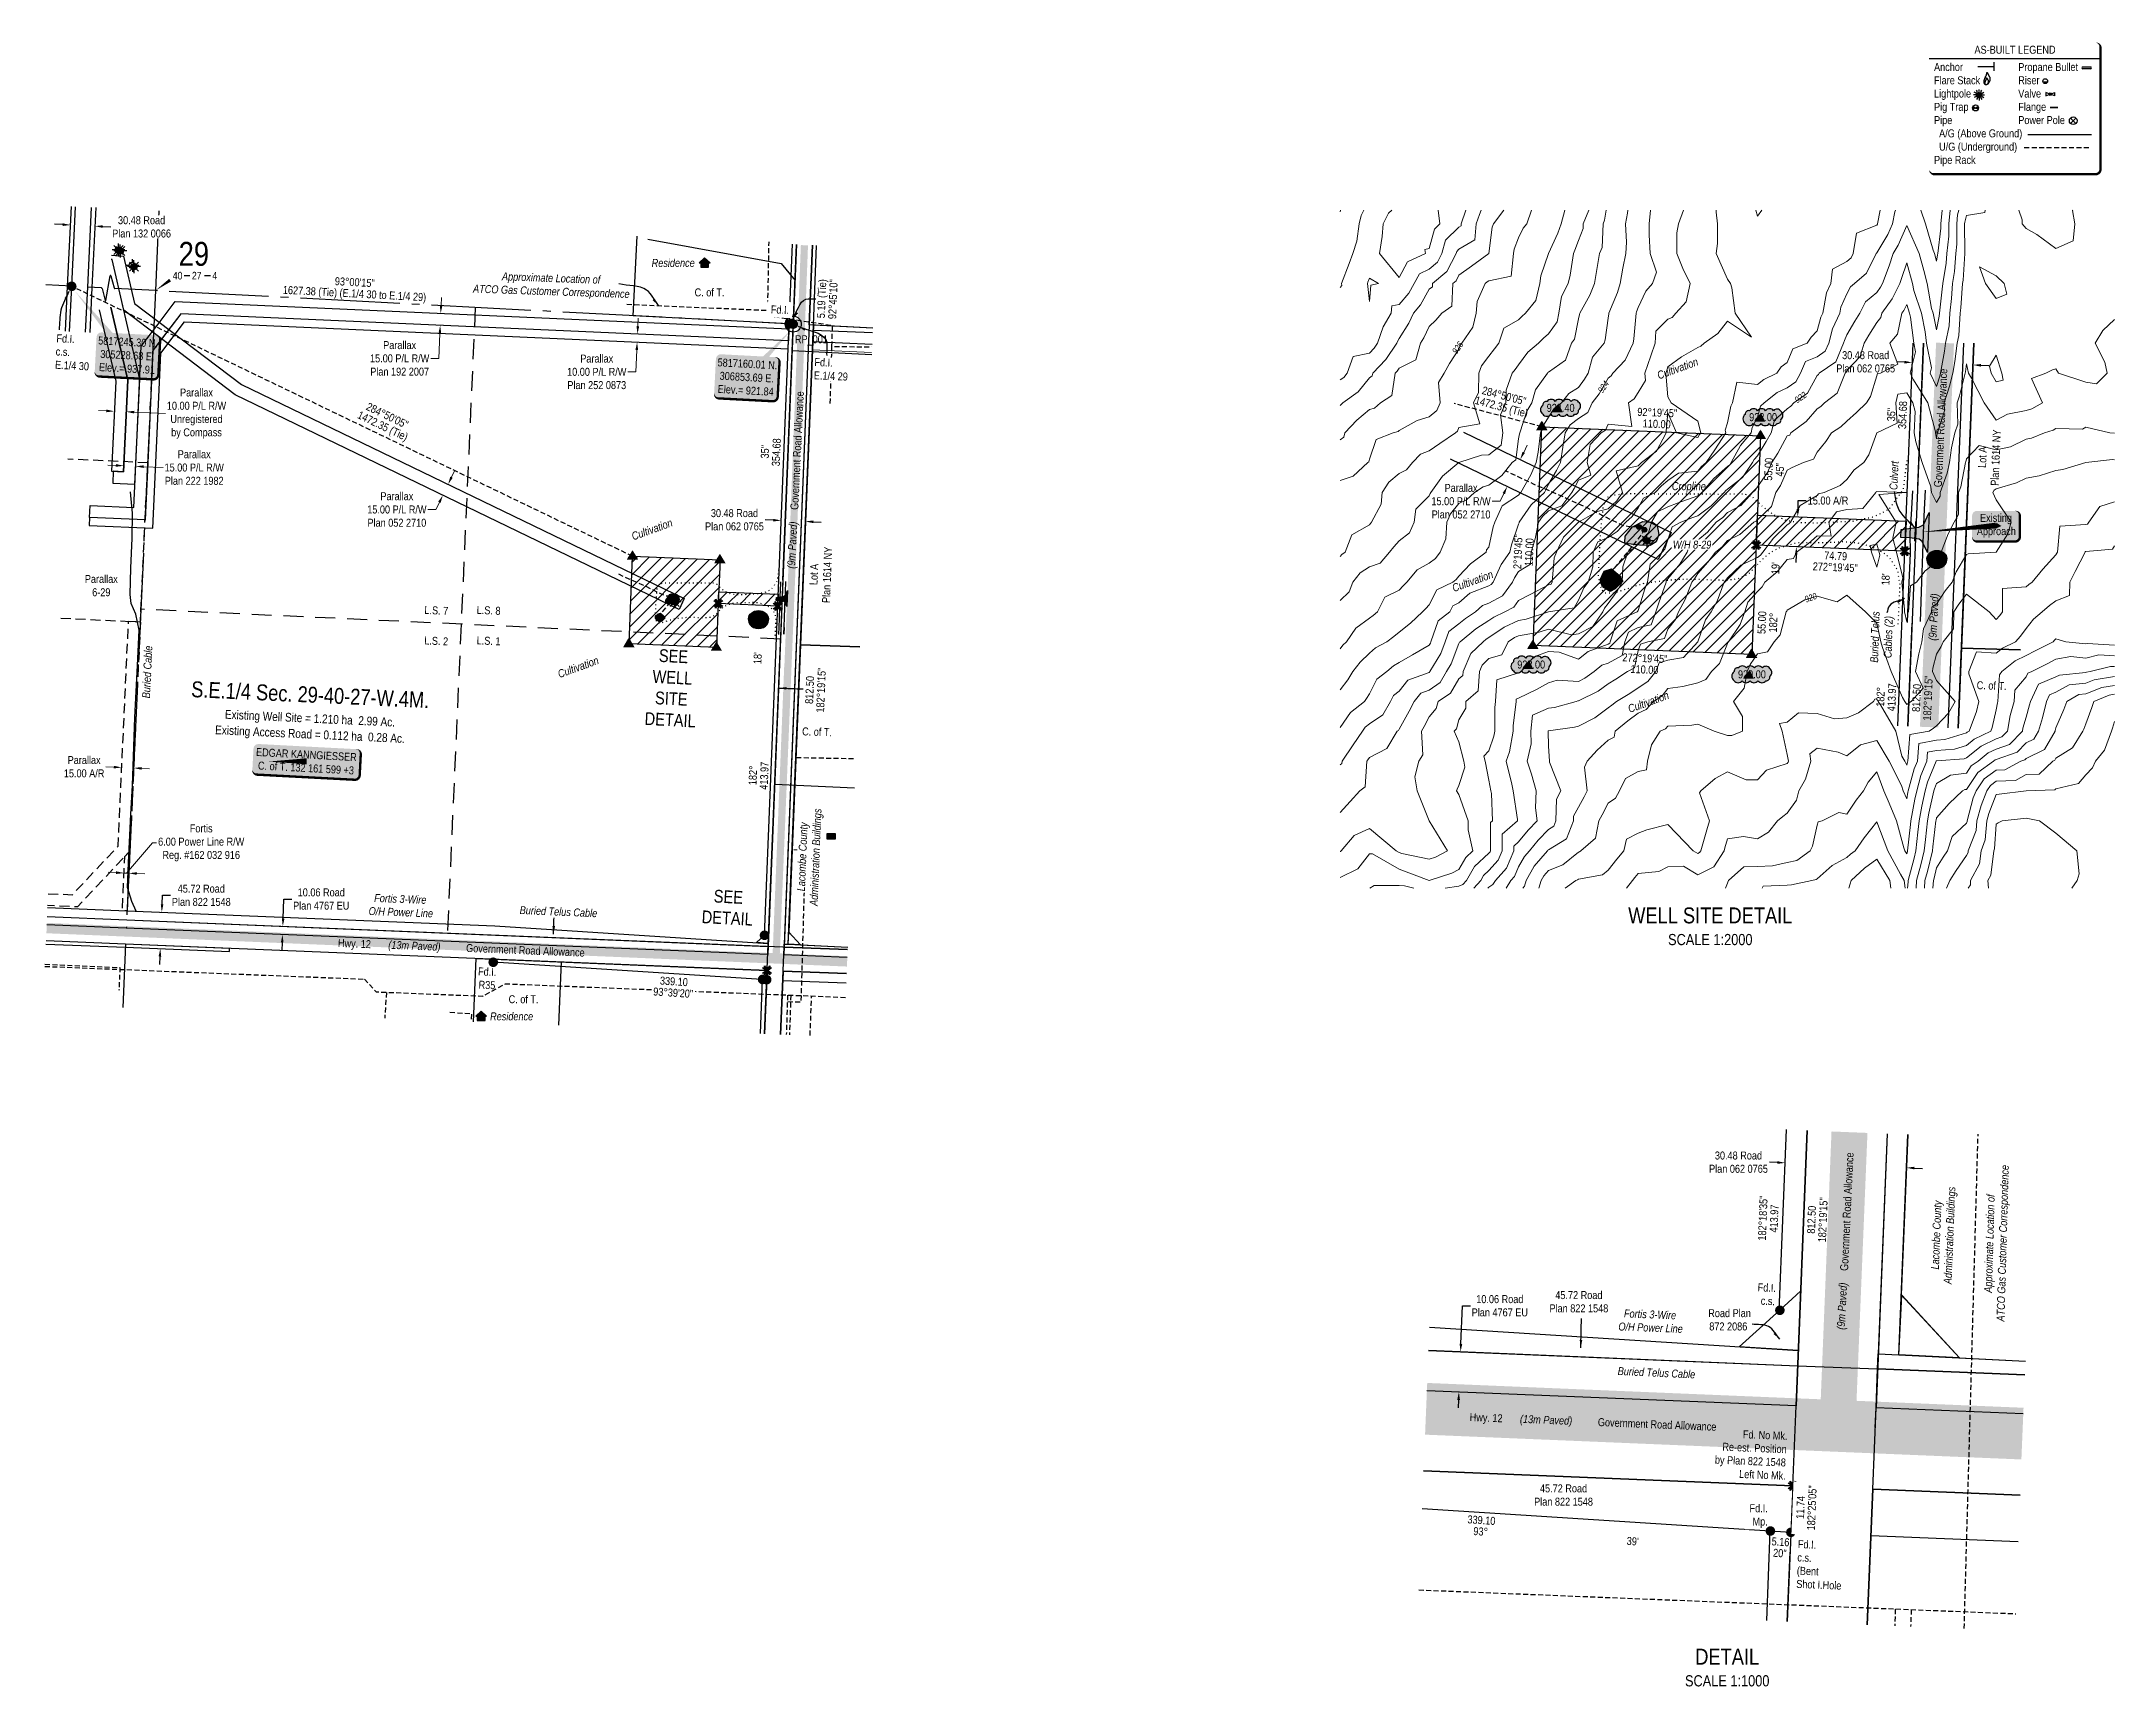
# Model space of a CAD drawing. Extents: x 303473 to 311369, y 5810487 to 5821147.
# Drawn here: x 305909 to 308514, y 5815449 to 5817515 of the extents above; entities that cross this region are included whole.
import ezdxf
from ezdxf.enums import TextEntityAlignment as Align

# ---------------------------------------------------------------- set-up
doc = ezdxf.new("R2010")
doc.units = 0
doc.header["$LTSCALE"] = 5
doc.header["$PDSIZE"] = 0.5
for name, pattern in [('foc-ACCESSROAD', [3.75, 2.5, -1.25]), ('foc-FLOWLINE', [3.75, 2.5, -1.25]), ('foc-LSD', [8, 5, -3]), ('foc-QUARTERLINE', [33, 25, -3, 2, -3]), ('foc-TIELINE', [1.875, 1.25, -0.625]), ('foc-TOPO', [1, 0.2, -0.8]), ('POWERLINE5', [7.8, 2.4, -0.6, 0.6, -0.6, 0.6, -0.6, 2.4]), ('UG_PIPE', [1.875, 1.25, -0.625])]:
    doc.linetypes.add(name, pattern=pattern)
doc.layers.get('Defpoints').update_dxf_attribs({"color": 9})
for name, color, linetype in [('10', 1, 'Continuous'), ('35', 37, 'Continuous'), ('9', 3, 'Continuous'), ('AS-CABLE', 224, 'foc-CABLE'), ('AS-DRILL-T', 8, 'Continuous'), ('AS-PIPE-UG', 44, 'UG_PIPE'), ('AS-PIPE-UG-T', 44, 'Continuous'), ('AS-POWER', 104, 'foc-POWER'), ('AS-POWER-EXISTING', 72, 'POWERLINE5'), ('AS-RESIDENCE', 14, 'Continuous'), ('AS-ROADS', 254, 'Continuous'), ('AS-SYMBOL', 7, 'Continuous'), ('AS-TELEPHONE', 224, 'foc-TEL'), ('AS-TELEPHONE-T', 224, 'Continuous'), ('AS-TELUS', 224, 'foc-TEL'), ('C-RW', 13, 'Continuous'), ('C-SYMBOL', 7, 'Continuous'), ('C-WS', 13, 'foc-ACCESSROAD'), ('C-WS-S', 8, 'Continuous'), ('CG-NOTES', 7, 'Continuous'), ('DETAIL-T', 7, 'Continuous'), ('F-EZE', 190, 'foc-FLOWLINE'), ('F-WS-S', 8, 'Continuous'), ('L-AREAREQUIRED', 7, 'Continuous'), ('L-AREAWORK', 5, 'Continuous'), ('L-BD', 7, 'Continuous'), ('L-BD1', 253, 'Continuous'), ('L-DETAIL-T', 3, 'Continuous'), ('L-MON', 1, 'Continuous'), ('L-ROAD-T', 7, 'Continuous'), ('L-SEC', 7, 'Continuous'), ('L-SECLBL', 7, 'Continuous'), ('L-SECQ', 8, 'foc-QUARTERLINE'), ('L-SECTION-LSD', 7, 'foc-LSD'), ('L-TIE', 7, 'foc-TIELINE'), ('L-TITLEDB', 4, 'Continuous'), ('L-TITLEDB-T', 4, 'Continuous'), ('P-CROSSINGS', 250, 'Continuous'), ('P-ELEVATION', 7, 'Continuous'), ('P-PROPOSED', 10, 'Continuous'), ('P-TXT', 4, 'Continuous'), ('T-GENERAL', 48, 'foc-TOPO')]:
    doc.layers.add(name, color=color, linetype=linetype)
for name, color, linetype, lineweight in [('AS-GENERAL', 48, 'Continuous', 18), ('C-RW-T', 13, 'Continuous', 9), ('F-RW-T', 190, 'Continuous', 9), ('T-TEXT', 48, 'Continuous', 18)]:
    doc.layers.add(name, color=color, linetype=linetype, lineweight=lineweight)
doc.layers.add('AS-PIPE-AG', color=7, linetype='Continuous', true_color=0x7d00fa)
doc.layers.add('P-PROPOSED-EXISTING-H', color=7, linetype='Continuous', true_color=0xffeebd)
doc.layers.add('C-TOPO-MAJR', color=7, linetype='Continuous', lineweight=15, true_color=0xd3aa5f)
doc.layers.add('C-TOPO-MINR', color=7, linetype='Continuous', lineweight=13, true_color=0xe9d5af)
doc.styles.add('100L', font='ARIALN.TTF', dxfattribs={"height": 11})
doc.styles.add('175L', font='ARIALN.TTF', dxfattribs={"height": 20})
doc.styles.add('80', font='ARIALN.TTF', dxfattribs={"height": 10})
doc.styles.add('80CG', font='ARIALN.TTF', dxfattribs={"height": 10})
doc.styles.add('80L', font='ARIALN.TTF', dxfattribs={"height": 10})
doc.styles.add('80LS', font='ARIALNI.TTF', dxfattribs={"height": 10})
doc.styles.add('Crossing', font='ARIALN.TTF', dxfattribs={"height": 10})
doc.styles.add('foc-LtypeFont', font='ARIALN.TTF', dxfattribs={"height": 7.35})
doc.styles.add('MtXpl_Arial_Narrow', font='ARIALNI.TTF')
doc.styles.add('SIMPLEX', font='ARIALN.TTF')
doc.linetypes.add('foc-CABLE', pattern='A,2,-1,["C",foc-LtypeFont,S=0.2,R=0,X=-0.625,Y=-0.75],-1.24,8', length=12.24)
doc.linetypes.add('foc-POWER', pattern='A,6,-1,["P",foc-LtypeFont,S=0.2,R=0,X=-0.625,Y=-0.75],-1.24,4', length=12.24)
doc.linetypes.add('foc-POWER-NOLINE', pattern='A,0,-4,["P",foc-LtypeFont,S=0.2,R=0,X=-0.625,Y=-0.75],-8.24', length=12.24)
doc.linetypes.add('foc-TEL', pattern='A,2,-1,["T",foc-LtypeFont,S=0.2,R=0,X=-0.425,Y=-0.75],-1.24,8', length=12.24)
doc.linetypes.add('foc-TEL-NOLINE', pattern='A,0,-2,["T",foc-LtypeFont,S=0.2,R=0,X=-0.425,Y=-0.75],-10.24', length=12.24)
doc.dimstyles.new('Compass 5 000', dxfattribs={"dimscale": 5, "dimtxt": 9, "dimasz": 2, "dimexe": 0.2, "dimexo": 0.0625, "dimgap": 0.5, "dimtad": 0, "dimtih": 1, "dimtoh": 1, "dimzin": 0, "dimdsep": 46, "dimtxsty": '80CG', "dimcen": 0.1, "dimse1": 1, "dimse2": 1, "dimclrd": 256, "dimclrt": 256, "dimaunit": 1, "dimadec": 4, "dimazin": 0, "dimtfac": 0.06, "dimtofl": 0, "dimtmove": 0, "dimatfit": 1, "dimfxl": 0.2, "dimtolj": 1, "dimtzin": 0, "dimlwd": -1, "dimarcsym": 0})
pattern_1 = [(45, (25.516, 483.727), (-7.856438635, 7.856438635), [])]

msp = doc.modelspace()

# ---------------------------------------------------------------- texts
at = {"layer": '35', "color": 3, "style": '80'}
msp.add_attdef('RP_001', (306855.773, 5817135.964), 'RP', height=9.9992, dxfattribs=at)
at = {"layer": 'AS-CABLE', "insert": (306035.579, 5816689.979), "char_height": 9.99927, "attachment_point": 1, "rotation": 87.367978, "style": '80L'}
msp.add_mtext_dynamic_manual_height_columns('\\pi0.2982,t110.29019;{\\fArial Narrow|b0|i1|c0|p34;Buried Cable}', width=66.03502, gutter_width=50, heights=[0], dxfattribs=at)
at = {"layer": 'AS-PIPE-UG-T', "char_height": 9.99927, "attachment_point": 1, "style": '80L'}
for insert, rotation in [((306446.329, 5817226.513), 357.991589), ((308348.402, 5815901.842), 88.39442)]:
    msp.add_mtext_dynamic_manual_height_columns('\\pi41.6666;{\\fArial Narrow|b0|i1|c0|p34;Approximate Location of \\P\\pi5.9632;ATCO Gas Customer Correspondence}', width=208.37183, gutter_width=50, heights=[0], dxfattribs=dict(at, insert=insert, rotation=rotation))
at = {"layer": 'AS-POWER', "char_height": 9.99927, "attachment_point": 1, "rotation": 357.779317, "style": '80L'}
for insert in [(306307.751, 5816445.044), (307877.802, 5815923.184)]:
    msp.add_mtext_dynamic_manual_height_columns('\\pi19.73517;{\\fArial Narrow|b0|i1|c0|p34;Fortis 3-Wire\\P\\pi10.2304; O/H Power Line}', width=104.22005, gutter_width=50, heights=[0], dxfattribs=dict(at, insert=insert))
at = {"layer": 'AS-RESIDENCE', "char_height": 9.99927, "attachment_point": 1, "style": '80L'}
for insert in [(306689.132, 5817241.852), (306486.166, 5816295.496)]:
    msp.add_mtext_dynamic_manual_height_columns('\\pi-13.33482;{\\fArial Narrow|b0|i1|c0|p34;Residence}', width=26.63479, gutter_width=50, heights=[0], dxfattribs=dict(at, insert=insert))
at = {"layer": 'AS-TELEPHONE-T', "char_height": 9.99854, "attachment_point": 1, "style": '80L'}
for s, width, insert, rotation in [('\\pi0.29893;{\\fArial Narrow|b0|i1|c0|p34;Buried Telus\\P\\pi6.62475;Cables (2)}', 64.3812, (308206.533, 5816734.577), 88.290919), ('{\\fArial Narrow|b0|i1|c0|p34;Buried Telus Cable}', 97.23506, (306510.255, 5816428.991), 357.638818), ('{\\fArial Narrow|b0|i1|c0|p34;Buried Telus Cable}', 97.23506, (307889.676, 5815850.02), 357.441118)]:
    msp.add_mtext_dynamic_manual_height_columns(s, width=width, gutter_width=50, heights=[0], dxfattribs=dict(at, insert=insert, rotation=rotation))
at = {"layer": 'C-RW-T', "insert": (305984.395, 5816844.882), "char_height": 10, "width": 51.2029, "attachment_point": 2, "style": '80CG'}
msp.add_mtext('Parallax 6-29', dxfattribs=at)
at = {"layer": 'C-SYMBOL', "color": 3, "style": '175L'}
msp.add_text('S.E.1/4 Sec. 29-40-27-W.4M.', height=19.99834, rotation=357.334648, dxfattribs=at).set_placement((306246.146, 5816678.639), align=Align.BOTTOM_CENTER)
at = {"layer": 'DETAIL-T', "color": 3, "char_height": 19.99834, "width": 217.09009, "attachment_point": 5, "style": '80CG'}
for s, insert in [('WELL SITE DETAIL\\P{\\H0.7x;SCALE 1:2000}', (308005.694, 5816403.523)), ('DETAIL\\P{\\H0.7x;SCALE 1:1000}', (308026.96, 5815472.455))]:
    msp.add_mtext(s, dxfattribs=dict(at, insert=insert))
at = {"layer": 'L-AREAREQUIRED', "color": 5, "style": '100L'}
msp.add_text('Existing Well Site = 1.210 ha  2.99 Ac.', height=10.99909, rotation=357.334648, dxfattribs=at).set_placement((306246.146, 5816656.14), align=Align.BOTTOM_CENTER)
at = {"layer": 'L-AREAWORK', "color": 5, "style": '100L'}
msp.add_text('Existing Access Road = 0.112 ha  0.28 Ac.', height=10.99909, rotation=357.334648, dxfattribs=at).set_placement((306246.146, 5816636.142), align=Align.BOTTOM_CENTER)
at = {"layer": 'L-BD', "style": '80L'}
for s, rotation, p in [('35"', 87.678242, (308233.09, 5817046.338)), ('354.68', 87.678242, (308247.327, 5817045.761)), ('35"', 87.678242, (306818.129, 5816999.62)), ('354.68', 87.678242, (306832.366, 5816999.043)), ("18'", 87.678242, (308225.963, 5816839.377)), ("18'", 87.678242, (306808.883, 5816740.369)), ('182°', 87.678242, (308219.524, 5816691.781)), ('413.97', 87.678242, (308233.761, 5816691.204)), ('182°', 87.678242, (306802.917, 5816593.243)), ('413.97', 87.678242, (306817.155, 5816592.666)), ('339.10', 356.343662, (306703.736, 5816334.436)), ('182°18\'35"', 87.678242, (308071.621, 5816037.073)), ('413.97', 87.678242, (308085.858, 5816036.495)), ('339.10', 356.343662, (307718.231, 5815657.686))]:
    msp.add_text(s, height=9.9992, rotation=rotation, dxfattribs=at).set_placement(p, align=Align.MIDDLE_CENTER)
at = {"layer": 'L-BD', "char_height": 9.99917, "attachment_point": 1, "line_spacing_factor": 0.855, "style": '80L'}
for s, insert, width, rotation in [('\\pi65.27991;93°00\'15"\\P\\pi0.66386;1627.38 (Tie) (E.1/4 30 to E.1/4 29)', (306212.886, 5817222.433), 179.63486, 356.994555), ('\\pi0.87871;5.19 (Tie)\\P\\pi0.27849;92°45\'10"', (306883.234, 5817166.788), 49.63203, 87.678242), ('\\pi5.98061;284°50\'05" \\P\\pi0.66386;1472.35 (Tie)', (307714.842, 5817083.639), 67.54322, 345.164728), ('\\pi5.98061;284°50\'05" \\P\\pi0.66386;1472.35 (Tie)', (306315.072, 5817064.54), 67.54322, 334.296047), ('\\pi10.99042;812.50\\P\\pi0.66386;182°19\'15"', (306868.077, 5816672.217), 56.00257, 87.678242), ('\\pi10.99042;812.50\\P\\pi0.66386;182°19\'15"', (308258.656, 5816662.188), 56.00257, 87.678242), ('\\pi10.99042;812.50\\P\\pi0.66386;182°19\'15"', (308126.716, 5816006.786), 56.00257, 87.678242)]:
    msp.add_mtext(s, dxfattribs=dict(at, insert=insert, width=width, rotation=rotation))
at = {"layer": 'L-BD1', "style": '80L'}
for s, rotation, p in [('92°19\'45"', 357.672339, (307939.052, 5817048.899)), ('110.00', 357.672339, (307938.473, 5817034.662)), ('2°19\'45"', 87.672339, (307764.042, 5816874.128)), ('110.00', 87.672339, (307778.279, 5816873.549)), ('74.79', 357.672339, (308163.228, 5816868.91)), ('272°19\'45"', 357.672339, (308162.649, 5816854.673)), ('272°19\'45"', 357.672339, (307923.594, 5816740.391)), ('110.00', 357.672339, (307923.015, 5816726.154))]:
    msp.add_text(s, height=9.9992, rotation=rotation, dxfattribs=at).set_placement(p, align=Align.MIDDLE_CENTER)
msp.add_text("19'", height=9.9992, rotation=87.672339, dxfattribs=at).set_placement((308092.303, 5816845.748))
at = {"layer": 'L-BD1', "char_height": 9.99917, "width": 28.20134, "attachment_point": 1, "rotation": 87.672339, "line_spacing_factor": 0.855, "style": '80L'}
for s, insert in [('\\pi0.27849;55.00\\P\\pi6.03176;45"', (308073.296, 5816963.282)), ('\\pi0.27849;55.00\\P\\pi2.82944;182°', (308064.909, 5816770.712))]:
    msp.add_mtext(s, dxfattribs=dict(at, insert=insert))
at = {"layer": 'L-DETAIL-T', "insert": (306701.171, 5816702.932), "char_height": 15.99867, "width": 94.91882, "attachment_point": 5, "rotation": 357, "style": '80CG'}
msp.add_mtext('SEE\\PWELL SITE DETAIL', dxfattribs=at)
at = {"layer": 'L-DETAIL-T', "insert": (306771.474, 5816427.332), "char_height": 15.9987, "attachment_point": 5, "rotation": 357, "style": '80CG'}
msp.add_mtext('SEE\\PDETAIL', dxfattribs=at)
at = {"layer": 'L-MON', "attachment_point": 1, "style": '80L'}
for s, width, insert, char_height, rotation in [('Fd.I.\\Pc.s.\\PE.1/4 30', 42.21109, (305928.32, 5817147.32), 9.9992, 356.995226), ('\\pi1.06171;Fd.I.\\P\\pi2.39175;R35', 22.04223, (306456.914, 5816352.063), 9.99917, 357.672304), ('\\pi34.68102;Fd. No Mk.\\P\\pi9.58079;Re-est. Position\\P\\pi0.82981;by Plan 822 1548\\P\\pi31.98001;Left No Mk.', 88.75565, (308012.257, 5815772.017), 9.99917, 357.672304)]:
    msp.add_mtext_dynamic_manual_height_columns(s, width=width, gutter_width=50, heights=[0], dxfattribs=dict(at, insert=insert, char_height=char_height, rotation=rotation))
at = {"layer": 'L-ROAD-T', "style": '80L'}
for s, height, rotation, p in [('Government Road Allowance', 9.99927, 87.279414, (308294.978, 5817029.6)), ('Government Road Allowance', 9.99927, 87.279414, (306858.511, 5817001.133)), ('Hwy. 12', 9.9993, 357.693305, (306302.405, 5816381.893)), ('Government Road Allowance', 9.99927, 357.693305, (306517.169, 5816373.441)), ('Government Road Allowance', 9.99927, 87.279414, (308177.253, 5816045.213)), ('Hwy. 12', 9.9993, 357.693305, (307724.156, 5815786.364)), ('Government Road Allowance', 9.99927, 357.693305, (307938.92, 5815777.911))]:
    msp.add_text(s, height=height, rotation=rotation, dxfattribs=at).set_placement(p, align=Align.MIDDLE_CENTER)
at = {"layer": 'L-TITLEDB', "insert": (308028.312, 5815909.266), "char_height": 10, "width": 55.97312, "attachment_point": 5, "style": '80CG'}
msp.add_mtext('\\A1; Road Plan\\P872 2086', dxfattribs=at)
at = {"layer": 'L-TITLEDB-T', "char_height": 9.99927, "attachment_point": 1, "style": '80L'}
for s, width, insert in [('\\pi-16.30016,l39.99709,t53.69474;C. of T. ', 73.42879, (306706.053, 5817204.844)), ('\\pi0.32283;C. of T.', 36.67986, (306495.784, 5816316.982))]:
    msp.add_mtext_dynamic_manual_height_columns(s, width=width, gutter_width=50, heights=[0], dxfattribs=dict(at, insert=insert))
for s, width, insert, rotation in [('\\pi23.73785;Lot A\\P\\pi1.86018;Plan 1614 NY', 73.42879, (308341.122, 5816955.931), 87.678242), ('\\pi23.73785;Lot A\\P\\pi1.86018;Plan 1614 NY', 73.42879, (306873.022, 5816808.702), 87.678242), ('\\pi0.32283;C. of T.', 36.67986, (308340.263, 5816711.51), 358.166009), ('\\pi0.32283;C. of T.', 36.67986, (306864.686, 5816653.496), 358.166009)]:
    msp.add_mtext_dynamic_manual_height_columns(s, width=width, gutter_width=50, heights=[0], dxfattribs=dict(at, insert=insert, rotation=rotation))
at = {"layer": 'T-TEXT', "style": '80LS'}
for s, height, rotation, p in [('Culvert', 9.9993, 87.279414, (308236.503, 5816969.819)), ('(9m Paved)', 9.9993, 87.279414, (306852.344, 5816882.439)), ('(9m Paved)', 9.9993, 87.279414, (308286.18, 5816792.057)), ('(13m Paved)', 9.99927, 357.693305, (306377.72, 5816379.153)), ('(9m Paved)', 9.9993, 87.279414, (308171.087, 5815926.519)), ('(13m Paved)', 9.99927, 357.693305, (307799.471, 5815783.624))]:
    msp.add_text(s, height=height, rotation=rotation, dxfattribs=at).set_placement(p, align=Align.MIDDLE_CENTER)
at = {"layer": 'T-TEXT', "attachment_point": 1, "style": '80L'}
for s, width, insert, char_height, rotation in [('\\pi2.28239,t90.27508;{\\fArial Narrow|b0|i1|c0|p34;926}', 19.34664, (307679.362, 5817124.452), 7.99933, 55.495651), ('\\pi0.58879,t110.57163;{\\fArial Narrow|b0|i1|c0|p34;Cultivation}', 53.29769, (307937.275, 5817099.688), 9.99844, 20), ('\\pi2.39698,t90.38966;{\\fArial Narrow|b0|i1|c0|p34;924}', 19.34664, (307862.441, 5817075.209), 7.99933, 55.495651), ('\\pi2.30968,t90.30236;{\\fArial Narrow|b0|i1|c0|p34;922}', 19.34664, (308108.634, 5817065.678), 7.99933, 34.55181), ('\\pi5.98358,t115.96642;{\\fArial Narrow|b0|i1|c0|p34;Cropline}', 53.29769, (307951.539, 5816961.533, -2308), 9.99844, 359.751613), ('\\pi0.58879,t110.57163;{\\fArial Narrow|b0|i1|c0|p34;Cultivation}', 53.29769, (306648.81, 5816897.49), 9.99844, 20), ('\\pi0.58879,t110.57163;{\\fArial Narrow|b0|i1|c0|p34;Cultivation}', 53.29769, (307679.691, 5816832.603), 9.99844, 20), ('\\pi2.29331,t90.28599;{\\fArial Narrow|b0|i1|c0|p34;920}', 19.34664, (308121.174, 5816816.981), 7.99933, 19.292642), ('\\pi0.58879,t110.57163;{\\fArial Narrow|b0|i1|c0|p34;Cultivation}', 53.29769, (306556.111, 5816724.536), 9.99844, 20), ('\\pi0.58879,t110.57163;{\\fArial Narrow|b0|i1|c0|p34;Cultivation}', 53.29769, (307900.56, 5816680.788), 9.99844, 20)]:
    msp.add_mtext_dynamic_manual_height_columns(s, width=width, gutter_width=49.996, heights=[0], dxfattribs=dict(at, insert=insert, char_height=char_height, rotation=rotation))

# ---------------------------------------------------------------- blocks, each defined once
blk = doc.blocks.new('L-SECLBL')
at = {"layer": '9', "color": 7}
for p, q in [((-5.1, -27.8), (-12.3, -27.8)), ((20.7, -27.8), (13.5, -27.8))]:
    blk.add_line(p, q, dxfattribs=at)
at = {"layer": '10', "color": 2, "style": 'SIMPLEX'}
blk.add_attdef('SEC', text='', height=30, dxfattribs=at).set_placement((0, 0), align=Align.MIDDLE)
at = {"layer": '10', "color": 5, "style": '80L'}
blk.add_attdef('TWP', text='', height=9.5, dxfattribs=at).set_placement((-14.4, -27.4), align=Align.MIDDLE_RIGHT)
blk.add_attdef('RGE', text='', height=9.5, dxfattribs=at).set_placement((3.6, -27.4), align=Align.MIDDLE_CENTER)
blk.add_attdef('MER', text='', height=9.5, dxfattribs=at).set_placement((23.2, -27.4), align=Align.MIDDLE_LEFT)
blk = doc.blocks.new('*D383')
at = {"layer": 'Defpoints', "color": 0, "transparency": 16777216}
for p in [(306203.1, 5816403.8), (306202.7, 5816393.7), (306212, 5816393.3)]:
    blk.add_point(p, dxfattribs=at)
at = {"layer": 'L-TITLEDB-T', "transparency": 16777216}
for p, q in [((306212.8, 5816413.4), (306213.8, 5816437.8)), ((306213.8, 5816437.8), (306223.8, 5816437.8)), ((306211.6, 5816383.3), (306211.2, 5816373.3))]:
    blk.add_line(p, q, dxfattribs=at)
for points in [[(306211.2, 5816413.5), (306214.5, 5816413.3), (306212.4, 5816403.4)], [(306210, 5816383.4), (306213.3, 5816383.3), (306212, 5816393.3)]]:
    blk.add_solid(points, dxfattribs=at)
at = {"layer": 'L-TITLEDB-T', "transparency": 16777216, "insert": (306260.7, 5816437.8), "char_height": 10, "attachment_point": 5, "style": '80CG'}
blk.add_mtext('\\A1;10.06 Road \\PPlan 4767 EU', dxfattribs=at)
blk = doc.blocks.new('res_other')
blk.add_hatch(color=14).paths.add_polyline_path([(-1.09, 0.73), (0.91, 0.73), (0.91, -0.69), (-1.09, -0.69)])
at = {"color": 14}
blk.add_lwpolyline([(-1.09, 0.73), (0.91, 0.73), (0.91, -0.69), (-1.09, -0.69)], close=True, dxfattribs=at)
blk = doc.blocks.new('res_occ')
for points in [[(0.1, 0.89), (-1.26, -0.37), (1.46, -0.37)], [(-0.9, -1.43), (1.1, -1.43), (1.1, -0.37), (-0.9, -0.37)]]:
    blk.add_hatch(color=14).paths.add_polyline_path(points)
at = {"color": 14}
for points in [[(0.1, 0.89), (-1.26, -0.37), (1.46, -0.37)], [(-0.9, -1.43), (1.1, -1.43), (1.1, -0.37), (-0.9, -0.37)]]:
    blk.add_lwpolyline(points, close=True, dxfattribs=at)
blk = doc.blocks.new('*D384')
at = {"layer": 'Defpoints', "color": 0, "transparency": 16777216}
for p in [(306013, 5816470.5), (306013.1, 5816473.4), (306019.1, 5816473.1)]:
    blk.add_point(p, dxfattribs=at)
at = {"layer": 'F-RW-T', "transparency": 16777216}
for p, q in [((306016, 5816470.4), (306048.6, 5816508.4)), ((306048.6, 5816508.4), (306053.6, 5816508.4)), ((306003, 5816471), (305993, 5816471.5)), ((306019, 5816470.3), (306013, 5816470.5)), ((306029, 5816469.8), (306039, 5816469.4))]:
    blk.add_line(p, q, dxfattribs=at)
for points in [[(306003, 5816472.7), (306002.9, 5816469.3), (306013, 5816470.5)], [(306029.1, 5816471.5), (306028.9, 5816468.2), (306019, 5816470.3)]]:
    blk.add_solid(points, dxfattribs=at)
at = {"layer": 'F-RW-T', "transparency": 16777216, "insert": (306109.9, 5816508.4), "char_height": 10, "attachment_point": 5, "style": '80CG'}
blk.add_mtext('\\A1;Fortis\\P6.00 Power Line R/W\\PReg. #162 032 916', dxfattribs=at)
blk = doc.blocks.new('*D385')
at = {"layer": 'Defpoints', "color": 0, "transparency": 16777216}
for p in [(306058.5, 5816375.6), (306100.8, 5816373.9)]:
    blk.add_point(p, dxfattribs=at)
at = {"layer": 'L-TITLEDB-T', "transparency": 16777216}
for p, q in [((306060.8, 5816431.2), (306061.3, 5816442.5)), ((306061.3, 5816442.5), (306071.3, 5816442.5)), ((306058.1, 5816365.6), (306057.7, 5816355.7))]:
    blk.add_line(p, q, dxfattribs=at)
for points in [[(306059.1, 5816431.3), (306062.4, 5816431.2), (306060.4, 5816421.2)], [(306056.4, 5816365.7), (306059.7, 5816365.6), (306058.5, 5816375.6)]]:
    blk.add_solid(points, dxfattribs=at)
at = {"layer": 'L-TITLEDB-T', "transparency": 16777216, "insert": (306110, 5816442.5), "char_height": 10, "attachment_point": 5, "style": '80CG', "bg_fill": 3, "box_fill_scale": 1.1, "bg_fill_color": 256, "bg_fill_true_color": 13158600, "bg_fill_transparency": 0}
blk.add_mtext('\\A1;45.72 Road\\PPlan 822 1548', dxfattribs=at)
at = {"layer": 'Defpoints', "color": 0, "transparency": 16777216}
blk.add_point((306102.7, 5816419.5), dxfattribs=at)
blk = doc.blocks.new('RISER')
h = blk.add_hatch(color=255)
h.dxf.hatch_style = 1
edge = h.paths.add_edge_path()
edge.add_arc((0, 0), 0.7, 0, 360)
blk.add_hatch(color=13).paths.add_polyline_path([(0.58, -0.15), (-0.58, -0.15, 0.774597)])
at = {"color": 13}
blk.add_line((-0.58, -0.15), (0.58, -0.15), dxfattribs=at)
blk.add_circle((0, 0), 0.6, dxfattribs=at)
blk = doc.blocks.new('fdia')
at = {"color": 255, "const_width": 1}
blk.add_lwpolyline([(-0.5, 0, 1), (0.5, 0, 1)], format="xyb", close=True, dxfattribs=at)
blk = doc.blocks.new('Fdiaa')
blk.add_blockref('fdia', (0, 0))
blk = doc.blocks.new('fdib')
at = {"color": 1, "const_width": 1.6}
blk.add_lwpolyline([(-0.4, 0, 1), (0.4, 0, 1)], format="xyb", close=True, dxfattribs=at)
at = {"color": 1}
blk.add_circle((0, 0), 0.8, dxfattribs=at)
blk = doc.blocks.new('Fdibb')
blk.add_blockref('fdib', (0, 0))
blk = doc.blocks.new('fdicc')
for name in ['Fdibb', 'Fdiaa']:
    blk.add_blockref(name, (0, 0))
blk = doc.blocks.new('FDI')
blk.add_blockref('fdicc', (0, 0))
blk = doc.blocks.new('*D386')
at = {"layer": 'C-RW-T', "transparency": 16777216}
for p, q in [((306424.3, 5816967.6), (306428.7, 5816976.7)), ((306404.8, 5816927.1), (306394.8, 5816927.1)), ((306409.1, 5816936.1), (306404.8, 5816927.1))]:
    blk.add_line(p, q, dxfattribs=at)
for points in [[(306422.8, 5816968.4), (306425.8, 5816966.9), (306420, 5816958.6)], [(306407.6, 5816936.9), (306410.6, 5816935.4), (306413.5, 5816945.1)]]:
    blk.add_solid(points, dxfattribs=at)
at = {"layer": 'Defpoints', "color": 0, "transparency": 16777216}
for p in [(306420, 5816958.6), (306443.9, 5816930.4), (306450.4, 5816944)]:
    blk.add_point(p, dxfattribs=at)
at = {"layer": 'C-RW-T', "transparency": 16777216, "insert": (306355.7, 5816927.1), "char_height": 10, "attachment_point": 5, "style": '80CG'}
blk.add_mtext('\\A1;Parallax\\P15.00 P/L R/W\\PPlan 052 2710', dxfattribs=at)
blk = doc.blocks.new('*D387')
at = {"layer": 'C-RW-T', "transparency": 16777216}
for p, q in [((306658.4, 5817157.4), (306658.9, 5817167.4)), ((306657.1, 5817127.4), (306655.9, 5817100)), ((306655.9, 5817100), (306645.9, 5817100))]:
    blk.add_line(p, q, dxfattribs=at)
for points in [[(306655.4, 5817127.5), (306658.8, 5817127.3), (306657.5, 5817137.4)], [(306656.8, 5817157.5), (306660.1, 5817157.3), (306658, 5817147.4)]]:
    blk.add_solid(points, dxfattribs=at)
at = {"layer": 'Defpoints', "color": 0, "transparency": 16777216}
for p in [(306652.5, 5817137.6), (306653, 5817147.6), (306657.5, 5817137.4)]:
    blk.add_point(p, dxfattribs=at)
at = {"layer": 'C-RW-T', "transparency": 16777216, "insert": (306606.8, 5817100), "char_height": 10, "attachment_point": 5, "style": '80CG'}
blk.add_mtext('\\A1;Parallax\\P10.00 P/L R/W\\PPlan 252 0873', dxfattribs=at)
blk = doc.blocks.new('Linebrk')
blk.add_lwpolyline([(0, 0.00175, -0.346152), (-0.00019, 0.0015), (-0.00314, 0.00055, 0.772575), (-0.00312, 0.00036), (0.00312, -0.00036, -0.772575), (0.00314, -0.00055), (0.00019, -0.0015, 0.346152), (0, -0.00175)], format="xyb")
blk = doc.blocks.new('*D391')
at = {"layer": 'Defpoints', "color": 0, "transparency": 16777216}
for p in [(306840.4, 5816959.7), (306870.8, 5816958.5), (306838.5, 5816913.3)]:
    blk.add_point(p, dxfattribs=at)
at = {"layer": 'L-TITLEDB-T', "transparency": 16777216}
for p, q in [((306828.5, 5816913.7), (306818.5, 5816914.2)), ((306878.9, 5816911.7), (306888.9, 5816911.3))]:
    blk.add_line(p, q, dxfattribs=at)
for points in [[(306828.6, 5816915.4), (306828.4, 5816912.1), (306838.5, 5816913.3)], [(306879, 5816913.4), (306878.9, 5816910), (306869, 5816912.1)]]:
    blk.add_solid(points, dxfattribs=at)
at = {"layer": 'L-TITLEDB-T', "transparency": 16777216, "insert": (306779.8, 5816914.2), "char_height": 10, "attachment_point": 5, "style": '80CG'}
blk.add_mtext('\\A1;30.48 Road\\PPlan 062 0765', dxfattribs=at)
blk = doc.blocks.new('*D392')
at = {"layer": 'C-RW-T', "transparency": 16777216}
for p, q in [((306411.3, 5817183.4), (306411.7, 5817193.4)), ((306409.7, 5817148.4), (306408.3, 5817116.9)), ((306408.3, 5817116.9), (306398.3, 5817116.9))]:
    blk.add_line(p, q, dxfattribs=at)
for points in [[(306408, 5817148.5), (306411.4, 5817148.4), (306410.1, 5817158.4)], [(306409.6, 5817183.5), (306412.9, 5817183.3), (306410.8, 5817173.4)]]:
    blk.add_solid(points, dxfattribs=at)
at = {"layer": 'Defpoints', "color": 0, "transparency": 16777216}
for p in [(306274.3, 5817164.5), (306275, 5817179.5), (306410.1, 5817158.4)]:
    blk.add_point(p, dxfattribs=at)
at = {"layer": 'C-RW-T', "transparency": 16777216, "insert": (306359.2, 5817116.9), "char_height": 10, "attachment_point": 5, "style": '80CG'}
blk.add_mtext('\\A1;Parallax\\P15.00 P/L R/W\\PPlan 192 2007', dxfattribs=at)
blk = doc.blocks.new('BH-Existing')
at = {"layer": 'AS-DRILL-T'}
h = blk.add_hatch(color=256, dxfattribs=at)
h.dxf.hatch_style = 1
edge = h.paths.add_edge_path()
edge.add_arc((0, 0), 0.5, 0, 360)
blk.add_circle((0, 0), 0.5, dxfattribs=at)
blk = doc.blocks.new('Gabd')
for p, q in [((-0.81, 0), (-1.62, 0)), ((0, 0.81), (0, 1.62)), ((1.62, 0), (0.81, 0)), ((0, -0.81), (0, -1.62))]:
    blk.add_line(p, q)
blk.add_circle((0, 0), 0.8)
blk = doc.blocks.new('GAS')
h = blk.add_hatch(color=255)
h.dxf.hatch_style = 1
edge = h.paths.add_edge_path()
edge.add_arc((0, 0), 0.9, 0, 360)
for p, q in [((-0.81, 0), (-1.62, 0)), ((-0.57, 0.57), (-1.14, 1.14)), ((0, 0.81), (0, 1.62)), ((0.57, 0.57), (1.14, 1.14)), ((1.62, 0), (0.81, 0)), ((-0.57, -0.57), (-1.14, -1.14)), ((0, -0.81), (0, -1.62)), ((1.14, -1.14), (0.57, -0.57))]:
    blk.add_line(p, q)
blk.add_circle((0, 0), 0.8)
blk = doc.blocks.new('*D394')
at = {"layer": 'C-RW-T', "transparency": 16777216}
for p, q in [((306000.1, 5816603.5), (305990.1, 5816604)), ((306035.1, 5816601.9), (306045, 5816601.5))]:
    blk.add_line(p, q, dxfattribs=at)
for points in [[(306000.2, 5816605.2), (306000, 5816601.9), (306010.1, 5816603.1)], [(306035.1, 5816603.6), (306035, 5816600.3), (306025.1, 5816602.4)]]:
    blk.add_solid(points, dxfattribs=at)
at = {"layer": 'Defpoints', "color": 0, "transparency": 16777216}
for p in [(306009.7, 5816595.1), (306024.7, 5816594.4), (306025.1, 5816602.4)]:
    blk.add_point(p, dxfattribs=at)
at = {"layer": 'C-RW-T', "transparency": 16777216, "insert": (305962.8, 5816604), "char_height": 10, "attachment_point": 5, "style": '80CG'}
blk.add_mtext('\\A1;Parallax\\P15.00 A/R', dxfattribs=at)
blk = doc.blocks.new('*U397')
h = blk.add_hatch(color=59)
edge = h.paths.add_edge_path()
edge.add_line((-61.5, -20), (61.5, -20))
edge.add_arc((61.5, -14), 6, 270, 360)
edge.add_line((67.5, -14), (67.5, 12.5))
edge.add_arc((61.5, 12.5), 6, 0, 90)
edge.add_line((61.5, 18.5), (-61.5, 18.5))
edge.add_arc((-61.5, 12.5), 6, 90, 180)
edge.add_line((-67.5, 12.5), (-67.5, -14))
edge.add_arc((-61.5, -14), 6, 180, 270)
at = {"color": 1, "flags": 128}
blk.add_lwpolyline([(-61.5, -20, 3, 3, 0), (61.5, -20, 3, 3, 0.414214), (67.5, -14, 3, 3, 0), (67.5, 12.5, 3, 0, 0.414214), (61.5, 18.5, 0, 0, 0), (-61.5, 18.5, 0, 0, 0.414214), (-67.5, 12.5, 0, 0, 0), (-67.5, -14, 0, 3, 0.414214)], format="xyseb", close=True, dxfattribs=at)
blk.add_lwpolyline([(-47.7, -2.8, 0, 7.5, 0), (0, 0, 0, 0, 0)], format="xyseb", dxfattribs=at)
at = {"color": 1, "style": '80'}
blk.add_attdef('ENTER_TEXT_001', (-36.3, -5), '', height=10, dxfattribs=at)
blk = doc.blocks.new('*D399')
at = {"layer": 'C-RW-T', "transparency": 16777216}
for p, q in [((307771.3, 5816998.9), (307775.6, 5817007.9)), ((307741.7, 5816937.5), (307731.7, 5816937.5)), ((307746.3, 5816947.1), (307741.7, 5816937.5))]:
    blk.add_line(p, q, dxfattribs=at)
for points in [[(307769.8, 5816999.6), (307772.8, 5816998.1), (307766.9, 5816989.9)], [(307744.8, 5816947.8), (307747.8, 5816946.4), (307750.6, 5816956.1)]]:
    blk.add_solid(points, dxfattribs=at)
at = {"layer": 'Defpoints', "color": 0, "transparency": 16777216}
for p in [(307750, 5816998), (307733.7, 5816964.3), (307750.6, 5816956.1)]:
    blk.add_point(p, dxfattribs=at)
at = {"layer": 'C-RW-T', "transparency": 16777216, "insert": (307692.6, 5816937.5), "char_height": 10, "attachment_point": 5, "style": '80CG'}
blk.add_mtext('\\A1;Parallax\\P15.00 P/L R/W\\PPlan 052 2710', dxfattribs=at)
blk = doc.blocks.new('as-built legend')
h = blk.add_hatch(color=13)
h.dxf.hatch_style = 1
edge = h.paths.add_edge_path()
edge.add_arc((-47.7, -0.3), 3.41, 0, 360)
blk.add_hatch(color=13).paths.add_polyline_path([(38.3, 16.1), (32.5, 16.1, 0.774597)])
at = {"layer": 'AS-SYMBOL'}
h = blk.add_hatch(color=13, dxfattribs=at)
h.dxf.hatch_style = 1
h.paths.add_polyline_path([(-52.7, -16.7, 1), (-54.9, -16.7, 1)])
h = blk.add_hatch(color=13, dxfattribs=at)
h.dxf.hatch_style = 1
h.paths.add_polyline_path([(-51.7, -16.7, 1), (-49.4, -16.7, 1)])
at = {"color": 1}
blk.add_line((-110.3, 45.3), (104.8, 45.3), dxfattribs=at)
at = {"color": 13}
for p, q in [((92.3, 34.7), (82.7, 34.7)), ((92.3, 32.3), (82.7, 32.3)), ((-51.4, 1.9), (-53.7, 3.1)), ((-49.8, 3.4), (-51.1, 5.7)), ((-47.7, 4), (-47.7, 6.6)), ((-45.5, 3.4), (-44.2, 5.7)), ((-44, 1.9), (-41.7, 3.1)), ((32.5, 16.1), (38.3, 16.1)), ((36.2, 2.8), (36.2, -1.6)), ((40.3, 1.2), (36.2, 2.8)), ((43.1, 1.2), (47.2, 2.8)), ((47.2, 2.8), (47.2, -1.6)), ((-52, -0.3), (-54.6, -0.3)), ((-51.4, -2.5), (-53.7, -3.8)), ((-49.8, -4), (-51.1, -6.3)), ((-47.7, -4.6), (-47.7, -7.2)), ((-45.5, -4), (-44.2, -6.3)), ((-44, -2.5), (-41.7, -3.8)), ((-43.4, -0.3), (-40.8, -0.3)), ((36.2, -1.6), (40.3, 0)), ((47.2, -1.6), (43.1, 0))]:
    blk.add_line(p, q, dxfattribs=at)
at = {"color": 1, "flags": 128}
blk.add_lwpolyline([(-104.3, -99.9, 3, 3, 0), (98.8, -99.9, 3, 3, 0.414214), (104.8, -93.9, 3, 3, 0), (104.8, 59.3, 3, 0, 0.414214), (98.8, 65.3, 0, 0, 0), (-104.3, 65.3, 0, 0, 0.414214), (-110.3, 59.3, 0, 0, 0), (-110.3, -93.9, 0, 3, 0.414214)], format="xyseb", close=True, dxfattribs=at)
at = {"color": 13, "flags": 128}
for points in [[(-37.6, 12.7), (-37.8, 12.6), (-38, 12.5), (-38.2, 12.4), (-38.5, 12.4), (-38.7, 12.4), (-38.9, 12.3), (-39.1, 12.4), (-39.4, 12.4), (-39.6, 12.4), (-39.8, 12.5), (-39.9, 12.6), (-40.1, 12.7), (-40.3, 12.9), (-40.4, 13.1), (-40.6, 13.3), (-40.7, 13.5), (-40.8, 13.7), (-41, 14), (-41.1, 14.3), (-41.2, 14.6), (-41.3, 15), (-41.3, 15.4), (-41.4, 15.8), (-41.4, 16.2), (-41.4, 16.6), (-41.3, 17.1), (-41.3, 17.6), (-41.2, 18.1), (-41.1, 18.6), (-40.9, 19.1), (-40.8, 19.6), (-40.6, 20), (-40.5, 20.4), (-40.3, 20.8), (-40.2, 21.2), (-40, 21.6), (-39.8, 22), (-39.6, 22.3), (-39.5, 22.7), (-39.3, 23), (-39.1, 23.4), (-39, 23.8), (-38.8, 24.1), (-38.6, 24.5), (-38.5, 24.9), (-38.4, 25.3), (-38.2, 25.7), (-38.1, 26.1), (-38.1, 26.4), (-38, 26.8), (-38, 27.1), (-37.9, 27.4), (-37.9, 27.7), (-37.9, 27.8), (-37.8, 28), (-37.8, 28), (-37.7, 28), (-37.6, 27.9), (-37.5, 27.7), (-37.3, 27.5), (-37.2, 27.3), (-37.1, 27), (-36.9, 26.7), (-36.8, 26.5), (-36.7, 26.2), (-36.6, 25.9), (-36.5, 25.7), (-36.3, 25.4), (-36.2, 25.2), (-36.1, 25), (-36, 24.7), (-35.8, 24.4), (-35.7, 24.2), (-35.5, 23.9), (-35.4, 23.6), (-35.2, 23.3), (-35.1, 23), (-34.9, 22.8), (-34.8, 22.5), (-34.7, 22.2), (-34.6, 22), (-34.4, 21.8), (-34.4, 21.5), (-34.3, 21.3), (-34.2, 21.1), (-34.2, 20.9), (-34.1, 20.7), (-34.1, 20.5), (-34.1, 20.3), (-34.1, 20.1), (-34.1, 19.9), (-34.2, 19.7), (-34.2, 19.5), (-34.2, 19.3), (-34.2, 19.1), (-34.3, 18.9), (-34.3, 18.6), (-34.3, 18.4), (-34.3, 18.2), (-34.4, 17.9), (-34.4, 17.7), (-34.4, 17.4), (-34.5, 17.2), (-34.5, 17), (-34.6, 16.7), (-34.7, 16.5), (-34.8, 16.3), (-35, 16.1), (-35.1, 15.8), (-35.2, 15.6), (-35.4, 15.4), (-35.5, 15.2), (-35.6, 15.1), (-35.7, 14.9), (-35.9, 14.7), (-36, 14.5), (-36.1, 14.4), (-36.2, 14.2), (-36.3, 14.1), (-36.4, 13.9), (-36.5, 13.7), (-36.7, 13.6), (-36.8, 13.4), (-36.9, 13.2), (-37.1, 13.1), (-37.2, 12.9), (-37.4, 12.8)], [(-38, 12.5), (-38.2, 12.5), (-38.3, 12.4), (-38.4, 12.4), (-38.5, 12.4), (-38.7, 12.4), (-38.8, 12.4), (-38.9, 12.4), (-39, 12.4), (-39.2, 12.4), (-39.3, 12.4), (-39.4, 12.5), (-39.5, 12.6), (-39.5, 12.7), (-39.6, 12.8), (-39.7, 12.9), (-39.8, 13), (-39.9, 13.1), (-39.9, 13.3), (-40, 13.4), (-40.1, 13.6), (-40.1, 13.8), (-40.1, 14), (-40.2, 14.3), (-40.2, 14.5), (-40.2, 14.8), (-40.1, 15), (-40.1, 15.3), (-40, 15.6), (-40, 15.9), (-39.9, 16.1), (-39.8, 16.4), (-39.8, 16.7), (-39.7, 16.9), (-39.6, 17.1), (-39.5, 17.3), (-39.4, 17.5), (-39.3, 17.7), (-39.2, 17.9), (-39.1, 18.1), (-39, 18.3), (-38.9, 18.5), (-38.8, 18.7), (-38.7, 19), (-38.6, 19.2), (-38.5, 19.4), (-38.5, 19.6), (-38.4, 19.8), (-38.4, 20), (-38.3, 20.2), (-38.3, 20.4), (-38.3, 20.6), (-38.2, 20.8), (-38.2, 20.9), (-38.2, 21), (-38.2, 21.1), (-38.1, 21.1), (-38.1, 21.1), (-38, 21.1), (-38, 21), (-37.9, 20.9), (-37.8, 20.7), (-37.8, 20.6), (-37.7, 20.4), (-37.6, 20.3), (-37.5, 20.1), (-37.5, 20), (-37.4, 19.8), (-37.3, 19.7), (-37.3, 19.6), (-37.2, 19.4), (-37.1, 19.3), (-37.1, 19.1), (-37, 19), (-36.9, 18.8), (-36.8, 18.7), (-36.7, 18.5), (-36.6, 18.3), (-36.6, 18.2), (-36.5, 18), (-36.4, 17.9), (-36.3, 17.8), (-36.3, 17.6), (-36.2, 17.5), (-36.2, 17.4), (-36.2, 17.3), (-36.1, 17.1), (-36.1, 17), (-36.1, 16.9), (-36.1, 16.8), (-36.1, 16.7), (-36.1, 16.6), (-36.1, 16.5), (-36.1, 16.4), (-36.2, 16.2), (-36.2, 16.1), (-36.2, 16), (-36.2, 15.9), (-36.2, 15.7), (-36.2, 15.6), (-36.2, 15.5), (-36.2, 15.3), (-36.3, 15.2), (-36.3, 15.1), (-36.3, 14.9), (-36.4, 14.8), (-36.4, 14.7), (-36.5, 14.6), (-36.6, 14.4), (-36.7, 14.3), (-36.7, 14.2), (-36.8, 14.1), (-36.9, 14), (-36.9, 13.9), (-37, 13.8), (-37.1, 13.7), (-37.1, 13.6), (-37.2, 13.5), (-37.3, 13.4), (-37.3, 13.3), (-37.4, 13.2), (-37.5, 13.1), (-37.5, 13), (-37.6, 12.9), (-37.7, 12.9), (-37.8, 12.8), (-37.8, 12.7), (-37.9, 12.6)]]:
    blk.add_lwpolyline(points, close=True, dxfattribs=at)
at = {"color": 13, "const_width": 2, "flags": 128}
blk.add_lwpolyline([(41.3, -16.2), (46.3, -16.2), (51.3, -16.2)], dxfattribs=at)
at = {"color": 13}
for centre, radius in [((-47.7, -0.3), 3.41), ((35.4, 16.9), 3), ((41.7, 0.6), 1.56), ((41.7, 0.6), 0.55)]:
    blk.add_circle(centre, radius, dxfattribs=at)
for centre, start, end in [((82.7, 33.5), 90, 270), ((92.3, 33.5), 270, 90)]:
    blk.add_arc(centre, 1.2, start, end, dxfattribs=at)
at = {"layer": 'AS-PIPE-AG', "flags": 128}
blk.add_lwpolyline([(13.4, -50.2), (93.4, -50.2)], dxfattribs=at)
at = {"layer": 'AS-PIPE-UG', "flags": 128}
blk.add_lwpolyline([(9, -66.5), (93.3, -66.5)], dxfattribs=at)
at = {"layer": 'AS-POWER-EXISTING', "linetype": 'Continuous'}
for p, q in [((74, -36.2), (67.1, -29.5)), ((67.1, -36.2), (74, -29.5))]:
    blk.add_line(p, q, dxfattribs=at)
blk.add_circle((70.5, -32.8), 4.8, dxfattribs=at)
at = {"layer": 'AS-SYMBOL', "color": 72}
blk.add_line((-28.9, 29.9), (-28.9, 40.9), dxfattribs=at)
at = {"layer": 'AS-SYMBOL', "color": 72, "flags": 128}
blk.add_lwpolyline([(-49.5, 35.4), (-28.9, 35.4)], dxfattribs=at)
at = {"layer": 'AS-SYMBOL', "color": 13}
for centre, radius in [((-52.2, -16.7), 3.75), ((-53.8, -16.7), 1.12), ((-50.5, -16.7), 1.12)]:
    blk.add_circle(centre, radius, dxfattribs=at)
at = {"insert": (-60.3, 61.4), "char_height": 10, "attachment_point": 1, "style": '80L'}
blk.add_mtext_dynamic_manual_height_columns('\\pi6.80782;AS-BUILT LEGEND', width=114.83, gutter_width=45, heights=[0], dxfattribs=at)
at = {"layer": 'CG-NOTES', "char_height": 10, "attachment_point": 1, "style": '80L'}
for s, insert, width in [('Anchor\\PFlare Stack\\PLightpole\\PPig Trap\\PPipe\\P  A/G (Above Ground)\\P  U/G (Underground)\\PPipe Rack', (-104.3, 39.7), 110.209), ('Propane Bullet\\PRiser\\PValve\\PFlange\\PPower Pole', (1.5, 39.7), 85.182)]:
    blk.add_mtext(s, dxfattribs=dict(at, insert=insert, width=width))
blk = doc.blocks.new('*D400')
at = {"layer": 'Defpoints', "color": 0, "transparency": 16777216}
for p in [(308139.6, 5816916.9), (308113.9, 5816880.4), (308138, 5816879.4)]:
    blk.add_point(p, dxfattribs=at)
at = {"layer": 'P-TXT', "transparency": 16777216}
for p, q in [((308115.9, 5816927.9), (308116.3, 5816938.3)), ((308116.3, 5816938.3), (308126.3, 5816938.3)), ((308113.5, 5816870.4), (308113.1, 5816860.4))]:
    blk.add_line(p, q, dxfattribs=at)
for points in [[(308114.2, 5816927.9), (308117.5, 5816927.8), (308115.5, 5816917.9)], [(308111.9, 5816870.5), (308115.2, 5816870.4), (308113.9, 5816880.4)]]:
    blk.add_solid(points, dxfattribs=at)
at = {"layer": 'P-TXT', "transparency": 16777216, "insert": (308153.6, 5816938.3), "char_height": 10, "attachment_point": 5, "style": '80CG'}
blk.add_mtext('\\A1;15.00 A/R', dxfattribs=at)
blk = doc.blocks.new('*D403')
at = {"layer": 'Defpoints', "color": 0, "transparency": 16777216}
for p in [(308335.7, 5817108.7), (308259, 5817095.8), (308335.1, 5817092.7)]:
    blk.add_point(p, dxfattribs=at)
at = {"layer": 'L-TITLEDB-T', "transparency": 16777216}
for p, q in [((308249.6, 5817112.2), (308239.6, 5817112.6)), ((308345.7, 5817108.3), (308355.7, 5817107.9))]:
    blk.add_line(p, q, dxfattribs=at)
for points in [[(308249.7, 5817113.8), (308249.6, 5817110.5), (308259.6, 5817111.8)], [(308345.8, 5817109.9), (308345.7, 5817106.6), (308335.7, 5817108.7)]]:
    blk.add_solid(points, dxfattribs=at)
at = {"layer": 'L-TITLEDB-T', "transparency": 16777216, "insert": (308200.9, 5817112.6), "char_height": 10, "attachment_point": 5, "style": '80CG'}
blk.add_mtext('\\A1;30.48 Road\\PPlan 062 0765', dxfattribs=at)
blk = doc.blocks.new('*U407')
h = blk.add_hatch(color=255)
edge = h.paths.add_edge_path()
edge.add_line((-24, -20), (24, -20))
edge.add_arc((24, -14), 6, 270, 360)
edge.add_line((30, -14), (30, 12.5))
edge.add_arc((24, 12.5), 6, 0, 90)
edge.add_line((24, 18.5), (-24, 18.5))
edge.add_arc((-24, 12.5), 6, 90, 180)
edge.add_line((-30, 12.5), (-30, -14))
edge.add_arc((-24, -14), 6, 180, 270)
at = {"color": 1, "flags": 128}
for points in [[(-93.8, -8.2, 0, 7.5, 0), (0, 0, 0, 0, 0)], [(6.8, -0.5, 0, 7.5, 0), (0, 0, 0, 0, 0)]]:
    blk.add_lwpolyline(points, format="xyseb", dxfattribs=at)
blk.add_lwpolyline([(-24, -20, 3, 3, 0), (24, -20, 3, 3, 0.414214), (30, -14, 3, 3, 0), (30, 12.5, 3, 0, 0.414214), (24, 18.5, 0, 0, 0), (-24, 18.5, 0, 0, 0.414214), (-30, 12.5, 0, 0, 0), (-30, -14, 0, 3, 0.414214)], format="xyseb", close=True, dxfattribs=at)
at = {"color": 1, "style": '80'}
blk.add_attdef('ENTER_TEXT_001', (-26.8, -4.9), '', height=10, dxfattribs=at)
blk = doc.blocks.new('TEMP')
h = blk.add_hatch(color=255)
h.dxf.hatch_style = 1
h.paths.add_polyline_path([(0, 0.25), (-0.67, 1.15), (-0.67, 0.67), (-1.15, 0.67), (-0.25, 0), (-1.15, -0.67), (-0.67, -0.67), (-0.67, -1.15), (0, -0.25), (0.67, -1.15), (0.67, -0.67), (1.15, -0.67), (0.25, 0), (1.15, 0.67), (0.67, 0.67), (0.67, 1.15)])
h.paths.add_polyline_path([(0.57, 0.85), (0.57, 0.57), (0.85, 0.57), (0.08, 0), (0.85, -0.57), (0.57, -0.57), (0.57, -0.85), (0, -0.08), (-0.57, -0.85), (-0.57, -0.57), (-0.85, -0.57), (-0.08, 0), (-0.85, 0.57), (-0.57, 0.57), (-0.57, 0.85), (0, 0.08)], flags=16)
h = blk.add_hatch(color=1)
h.dxf.hatch_style = 1
h.paths.add_polyline_path([(0, 0.08), (-0.57, 0.85), (-0.57, 0.57), (-0.85, 0.57), (-0.08, 0), (-0.85, -0.57), (-0.57, -0.57), (-0.57, -0.85), (0, -0.08), (0.57, -0.85), (0.57, -0.57), (0.85, -0.57), (0.08, 0), (0.85, 0.57), (0.57, 0.57), (0.57, 0.85)])
at = {"color": 1}
for p, q in [((-0.08, 0), (0.08, 0)), ((0, 0.08), (0, -0.08))]:
    blk.add_line(p, q, dxfattribs=at)
at = {"color": 255, "flags": 128}
blk.add_lwpolyline([(-0.25, 0), (-1.15, 0.67), (-0.67, 0.67), (-0.67, 1.15), (0, 0.25), (0.67, 1.15), (0.67, 0.67), (1.15, 0.67), (0.25, 0), (1.15, -0.67), (0.67, -0.67), (0.67, -1.15), (0, -0.25), (-0.67, -1.15), (-0.67, -0.67), (-1.15, -0.67)], close=True, dxfattribs=at)
at = {"color": 1, "flags": 128}
blk.add_lwpolyline([(-0.08, 0), (-0.85, 0.57), (-0.57, 0.57), (-0.57, 0.85), (0, 0.08), (0.57, 0.85), (0.57, 0.57), (0.85, 0.57), (0.08, 0), (0.85, -0.57), (0.57, -0.57), (0.57, -0.85), (0, -0.08), (-0.57, -0.85), (-0.57, -0.57), (-0.85, -0.57)], close=True, dxfattribs=at)
blk = doc.blocks.new('*U462')
at = {"layer": 'P-ELEVATION'}
h = blk.add_hatch(color=111, dxfattribs=at)
h.dxf.hatch_style = 1
edge = h.paths.add_edge_path()
edge.add_arc((-17.4, -4.5), 6.1, 215, 325)
edge.add_arc((-7.4, -4.5), 6.1, 215, 325)
edge.add_arc((2.6, -4.5), 6.1, 215, 325)
edge.add_arc((12.7, -4.5), 6.1, 215, 325)
edge.add_arc((18.1, -3.7), 4.32, 263.4336, 373.4336)
edge.add_arc((18.8, 2.3), 6.1, 305, 415)
edge.add_arc((17.5, 4.4), 5.69, 30.6955, 140.6955)
edge.add_arc((8.1, 4.5), 6.1, 35, 145)
edge.add_arc((-1.9, 4.5), 6.1, 35, 145)
edge.add_arc((-11.9, 4.5), 6.1, 35, 145)
edge.add_arc((-18, 3.8), 4.33, 75.4261, 185.4261)
edge.add_arc((-18.4, -2.3), 6.96, 125, 235)
at = {"color": 240, "flags": 128}
blk.add_lwpolyline([(-22.4, -8, 0.520567), (-12.3, -8, 0.520567), (-2.4, -8, 0.520567), (7.6, -8, 0.520567), (17.6, -8, 0.520567), (22.4, -2.7, 0.520567), (22.4, 7.3, 0.520567), (13.1, 8, 0.520567), (3.1, 8, 0.520567), (-6.9, 8, 0.520567), (-16.9, 8, 0.520567), (-22.4, 3.4, 0.520567)], format="xyb", close=True, dxfattribs=at)
at = {"layer": 'P-ELEVATION', "color": 240, "flags": 128}
blk.add_lwpolyline([(0, 0, 12.5, 0, 0), (-11.1, -5.5, 0, 0, 0)], format="xyseb", dxfattribs=at)
at = {"layer": 'P-ELEVATION', "color": 240, "style": '80'}
blk.add_attdef('ELEVATION', text='', height=10, dxfattribs=at).set_placement((0, 0), align=Align.MIDDLE_CENTER)
blk = doc.blocks.new('*U415')
h = blk.add_hatch(color=254)
edge = h.paths.add_edge_path()
edge.add_line((-34, -28.5), (34, -28.5))
edge.add_arc((34, -22.5), 6, 270, 360)
edge.add_line((40, -22.5), (40, 21))
edge.add_arc((34, 21), 6, 0, 90)
edge.add_line((34, 27), (-34, 27))
edge.add_arc((-34, 21), 6, 90, 180)
edge.add_line((-40, 21), (-40, -22.5))
edge.add_arc((-34, -22.5), 6, 180, 270)
at = {"color": 1, "flags": 128}
blk.add_lwpolyline([(53.9, 63.7, 0, 10, 0), (0, 0, 5, 5, 0)], format="xyseb", dxfattribs=at)
blk.add_lwpolyline([(-34, -28.5, 3, 3, 0), (34, -28.5, 3, 3, 0.414214), (40, -22.5, 3, 3, 0), (40, 21, 3, 0, 0.414214), (34, 27, 0, 0, 0), (-34, 27, 0, 0, 0.414214), (-40, 21, 0, 0, 0), (-40, -22.5, 0, 3, 0.414214)], format="xyseb", close=True, dxfattribs=at)
at = {"color": 1, "style": '80'}
blk.add_attdef('ENTER_TEXT_001', (-36.3, -5), '', height=10, dxfattribs=at)
blk = doc.blocks.new('*U414')
h = blk.add_hatch(color=254)
edge = h.paths.add_edge_path()
edge.add_line((-34, -28.5), (34, -28.5))
edge.add_arc((34, -22.5), 6, 270, 360)
edge.add_line((40, -22.5), (40, 21))
edge.add_arc((34, 21), 6, 0, 90)
edge.add_line((34, 27), (-34, 27))
edge.add_arc((-34, 21), 6, 90, 180)
edge.add_line((-40, 21), (-40, -22.5))
edge.add_arc((-34, -22.5), 6, 180, 270)
at = {"color": 1, "flags": 128}
blk.add_lwpolyline([(-70.4, 77.5, 0, 10, 0), (0, 0, 5, 5, 0)], format="xyseb", dxfattribs=at)
blk.add_lwpolyline([(-34, -28.5, 3, 3, 0), (34, -28.5, 3, 3, 0.414214), (40, -22.5, 3, 3, 0), (40, 21, 3, 0, 0.414214), (34, 27, 0, 0, 0), (-34, 27, 0, 0, 0.414214), (-40, 21, 0, 0, 0), (-40, -22.5, 0, 3, 0.414214)], format="xyseb", close=True, dxfattribs=at)
at = {"color": 1, "style": '80'}
blk.add_attdef('ENTER_TEXT_001', (-36.3, -5), '', height=10, dxfattribs=at)
blk = doc.blocks.new('*D475')
at = {"layer": 'C-RW-T', "transparency": 16777216}
for p, q in [((306002.6, 5816982.5), (305992.7, 5816983)), ((306037.6, 5816980.9), (306062, 5816979.8))]:
    blk.add_line(p, q, dxfattribs=at)
for points in [[(306002.7, 5816984.2), (306002.6, 5816980.8), (306012.6, 5816982.1)], [(306037.7, 5816982.6), (306037.5, 5816979.3), (306027.6, 5816981.4)]]:
    blk.add_solid(points, dxfattribs=at)
at = {"layer": 'Defpoints', "color": 0, "transparency": 16777216}
for p in [(306013.7, 5817005.9), (306028.7, 5817005.2), (306027.6, 5816981.4)]:
    blk.add_point(p, dxfattribs=at)
at = {"layer": 'C-RW-T', "transparency": 16777216, "insert": (306101.1, 5816979.8), "char_height": 10, "attachment_point": 5, "style": '80CG'}
blk.add_mtext('\\A1;Parallax\\P15.00 P/L R/W\\PPlan 222 1982', dxfattribs=at)
blk = doc.blocks.new('*D476')
at = {"layer": 'C-RW-T', "transparency": 16777216}
for p, q in [((305990.7, 5817051), (305980.8, 5817051.4)), ((306025.7, 5817049.4), (306065, 5817047.6))]:
    blk.add_line(p, q, dxfattribs=at)
for points in [[(305990.8, 5817052.7), (305990.7, 5817049.3), (306000.7, 5817050.5)], [(306025.8, 5817051.1), (306025.6, 5817047.7), (306015.7, 5817049.9)]]:
    blk.add_solid(points, dxfattribs=at)
at = {"layer": 'Defpoints', "color": 0, "transparency": 16777216}
for p in [(306001.1, 5817058.5), (306016.1, 5817057.8), (306015.7, 5817049.9)]:
    blk.add_point(p, dxfattribs=at)
at = {"layer": 'C-RW-T', "transparency": 16777216, "insert": (306104, 5817047.6), "char_height": 10, "attachment_point": 5, "style": '80CG'}
blk.add_mtext('\\A1;Parallax\\P10.00 P/L R/W\\PUnregistered\\Pby Compass', dxfattribs=at)
blk = doc.blocks.new('*D477')
at = {"layer": 'Defpoints', "color": 0, "transparency": 16777216}
for p in [(305945.4, 5817275.2), (305975.8, 5817273.8), (305976.3, 5817283)]:
    blk.add_point(p, dxfattribs=at)
at = {"layer": 'L-TITLEDB-T', "transparency": 16777216}
for p, q in [((305935.8, 5817285), (305925.8, 5817285.5)), ((305986.3, 5817282.6), (305996.2, 5817282.1))]:
    blk.add_line(p, q, dxfattribs=at)
for points in [[(305935.9, 5817286.6), (305935.7, 5817283.3), (305945.8, 5817284.5)], [(305986.3, 5817284.2), (305986.2, 5817280.9), (305976.3, 5817283)]]:
    blk.add_solid(points, dxfattribs=at)
at = {"layer": 'L-TITLEDB-T', "transparency": 16777216, "insert": (306035, 5817282.1), "char_height": 10, "attachment_point": 5, "style": '80CG', "bg_fill": 3, "box_fill_scale": 1.1, "bg_fill_color": 256, "bg_fill_true_color": 13158600, "bg_fill_transparency": 0}
blk.add_mtext('\\A1;30.48 Road\\PPlan 132 0066', dxfattribs=at)
blk = doc.blocks.new('TRIA')
blk.add_hatch(color=255).paths.add_polyline_path([(-0.04, 1.52), (-1.47, -0.87), (1.39, -0.87)])
blk = doc.blocks.new('TRIAA')
blk.add_blockref('TRIA', (0, 0))
blk = doc.blocks.new('TRIB')
at = {"color": 1}
blk.add_lwpolyline([(-1.12, -0.67), (-0.04, 1.13), (1.04, -0.67)], close=True, dxfattribs=at)
blk = doc.blocks.new('TRIBB')
blk.add_blockref('TRIB', (0, 0))
blk = doc.blocks.new('TRICC')
for name in ['TRIAA', 'TRIBB']:
    blk.add_blockref(name, (0, 0))
blk = doc.blocks.new('plspike')
blk.add_blockref('TRICC', (0, 0))
blk = doc.blocks.new('xing2')
h = blk.add_hatch(color=50)
h.dxf.hatch_style = 1
edge = h.paths.add_edge_path()
edge.add_ellipse((0, 0), major_axis=(-12.5, 0), ratio=0.816297, start_angle=0, end_angle=360)
h = blk.add_hatch(color=250)
h.dxf.hatch_style = 1
edge = h.paths.add_edge_path()
edge.add_ellipse((0, -2), major_axis=(-12.5, 0), ratio=0.816297, start_angle=0, end_angle=180)
edge.add_line((12.5, -2), (12.5, 0))
edge.add_ellipse((0, 0), major_axis=(-12.5, 0), ratio=0.816297, start_angle=0, end_angle=180, ccw=False)
edge.add_line((-12.5, 0), (-12.5, -2))
at = {"color": 250}
blk.add_ellipse((0, 0), major_axis=(-12.5, 0), ratio=0.816297, dxfattribs=at)
blk.add_ellipse((0, -2), major_axis=(-12.5, 0), ratio=0.816297, start_param=0, end_param=3.141593, dxfattribs=at)
at = {"color": 250, "style": 'Crossing'}
blk.add_attdef('CROSSING', text='', height=9, dxfattribs=at).set_placement((0.1, 0), align=Align.MIDDLE_CENTER)
at = {"color": 250, "style": 'Crossing', "flags": 1}
for tag, p in [('DESCRIPTION', (0.1, -25.8)), ('OWNER', (0.1, -12.5)), ('LOCATION', (0.1, -39.3)), ('DWG_REF', (0.1, -52.8))]:
    blk.add_attdef(tag, text='', height=9, dxfattribs=at).set_placement(p, align=Align.MIDDLE_CENTER)
blk = doc.blocks.new('*D500')
at = {"layer": 'Defpoints', "color": 0, "transparency": 16777216}
for p in [(308100.6, 5816124.9), (308252.9, 5816118.7), (308099.8, 5816106.5)]:
    blk.add_point(p, dxfattribs=at)
at = {"layer": 'L-TITLEDB-T', "transparency": 16777216}
for p, q in [((308089.9, 5816106.9), (308079.9, 5816107.3)), ((308262.1, 5816099.9), (308272.1, 5816099.5))]:
    blk.add_line(p, q, dxfattribs=at)
for points in [[(308089.9, 5816108.6), (308089.8, 5816105.2), (308099.8, 5816106.5)], [(308262.2, 5816101.6), (308262, 5816098.3), (308252.1, 5816100.3)]]:
    blk.add_solid(points, dxfattribs=at)
at = {"layer": 'L-TITLEDB-T', "transparency": 16777216, "insert": (308041.1, 5816107.3), "char_height": 10, "attachment_point": 5, "style": '80CG'}
blk.add_mtext('\\A1;30.48 Road\\PPlan 062 0765', dxfattribs=at)
blk = doc.blocks.new('*D503')
at = {"layer": 'Defpoints', "color": 0, "transparency": 16777216}
for p in [(307692, 5815869.1), (307733.6, 5815867.4), (307731.5, 5815817)]:
    blk.add_point(p, dxfattribs=at)
at = {"layer": 'L-TITLEDB-T', "transparency": 16777216}
for p, q in [((307692.4, 5815879.1), (307694.4, 5815926.9)), ((307694.4, 5815926.9), (307704.4, 5815926.9)), ((307689.5, 5815808.7), (307689.1, 5815798.7))]:
    blk.add_line(p, q, dxfattribs=at)
for points in [[(307690.8, 5815879.2), (307694.1, 5815879), (307692, 5815869.1)], [(307687.8, 5815808.8), (307691.2, 5815808.6), (307689.9, 5815818.7)]]:
    blk.add_solid(points, dxfattribs=at)
at = {"layer": 'L-TITLEDB-T', "transparency": 16777216, "insert": (307741.3, 5815926.9), "char_height": 10, "attachment_point": 5, "style": '80CG'}
blk.add_mtext('\\A1;10.06 Road \\PPlan 4767 EU', dxfattribs=at)

# ---------------------------------------------------------------- dimensions: what is measured, and where the dimension line sits
at = {"layer": 'C-RW-T'}
for base, p1, p2, angle, text, picture, middle in [((306410.146, 5817158.438), (306275.007, 5817179.47), (306274.34, 5817164.486), 267.45009, 'Parallax\\P15.00 P/L R/W\\PPlan 192 2007', '*D392', (306359.212, 5817116.863)), ((306657.546, 5817137.41), (306652.972, 5817147.624), (306652.527, 5817137.634), 267.450071, 'Parallax\\P10.00 P/L R/W\\PPlan 252 0873', '*D387', (306606.799, 5817100.037)), ((306015.713, 5817049.853), (306001.09, 5817058.464), (306016.074, 5817057.783), 357.396562, 'Parallax\\P10.00 P/L R/W\\PUnregistered\\Pby Compass', '*D476', (306104.047, 5817047.613)), ((306027.614, 5816981.377), (306013.714, 5817005.895), (306028.698, 5817005.214), 357.396562, 'Parallax\\P15.00 P/L R/W\\PPlan 222 1982', '*D475', (306101.123, 5816979.812)), ((307750.622, 5816956.094), (307750.02, 5816998.029), (307733.705, 5816964.268), 244.209118, 'Parallax\\P15.00 P/L R/W\\PPlan 052 2710', '*D399', (307692.576, 5816937.546)), ((306419.996, 5816958.646), (306443.879, 5816930.446), (306450.406, 5816943.951), 64.20879, 'Parallax\\P15.00 P/L R/W\\PPlan 052 2710', '*D386', (306355.686, 5816927.133)), ((306025.071, 5816602.39), (306009.72, 5816595.072), (306024.703, 5816594.382), 357.365821, 'Parallax\\P15.00 A/R', '*D394', (305962.827, 5816603.999))]:
    dim = msp.add_linear_dim(base=base, p1=p1, p2=p2, angle=angle, text=text, dimstyle='Compass 5 000', dxfattribs=at)
    dim.commit()
    dim.dimension.update_dxf_attribs({"geometry": picture, "text_midpoint": middle, "dimtype": 161})
at = {"layer": 'F-RW-T'}
dim = msp.add_linear_dim(base=(306012.959, 5816470.549), p1=(306019.125, 5816473.129), p2=(306013.089, 5816473.404), angle=177.392312, text='Fortis\\P6.00 Power Line R/W\\PReg. #162 032 916', dimstyle='Compass 5 000', override={"dimtmove": 1}, dxfattribs=at)
dim.commit()
dim.dimension.update_dxf_attribs({"geometry": '*D384', "text_midpoint": (306056.084, 5816508.408), "dimtype": 161})
at = {"layer": 'L-TITLEDB-T'}
for base, p1, p2, angle, text, picture, middle in [((308335.744, 5817108.69), (308258.966, 5817095.813), (308335.097, 5817092.726), 357.678242, '30.48 Road\\PPlan 062 0765', '*D403', (308200.864, 5817112.587)), ((306212.023, 5816393.333), (306203.101, 5816403.796), (306202.695, 5816393.709), 267.693305, '10.06 Road \\PPlan 4767 EU', '*D383', (306260.748, 5816437.816)), ((307692.008, 5815869.103), (307731.469, 5815816.97), (307733.552, 5815867.386), 87.633266, '10.06 Road \\PPlan 4767 EU', '*D503', (307741.333, 5815926.95))]:
    dim = msp.add_linear_dim(base=base, p1=p1, p2=p2, angle=angle, text=text, dimstyle='Compass 5 000', dxfattribs=at)
    dim.commit()
    dim.dimension.update_dxf_attribs({"geometry": picture, "text_midpoint": middle, "dimtype": 161})
at = {"layer": 'L-TITLEDB-T', "color": 2}
dim = msp.add_linear_dim(base=(306838.501, 5816913.341), p1=(306870.835, 5816958.51), p2=(306840.383, 5816959.744), angle=177.678242, text='30.48 Road\\PPlan 062 0765', dimstyle='Compass 5 000', dxfattribs=at)
dim.commit()
dim.dimension.update_dxf_attribs({"geometry": '*D391', "text_midpoint": (306779.752, 5816914.151), "dimtype": 161})
at = {"layer": 'P-TXT'}
dim = msp.add_linear_dim(base=(308113.942, 5816880.42), p1=(308139.568, 5816916.906), p2=(308138.045, 5816879.44), angle=267.672339, text='15.00 A/R', dimstyle='Compass 5 000', dxfattribs=at)
dim.commit()
dim.dimension.update_dxf_attribs({"geometry": '*D400', "text_midpoint": (308153.575, 5816938.264), "dimtype": 161})

# ---------------------------------------------------------------- hatches: boundary and pattern name
at = {"layer": 'AS-ROADS'}
h = msp.add_hatch(color=256, dxfattribs=at)
h.dxf.hatch_style = 1
h.paths.add_polyline_path([(307916.966, 5816882.197), (307899.368, 5816884.48), (307898.146, 5816885.825), (307898.661, 5816893.762), (307908.146, 5816905.447), (307920.808, 5816911.915), (307932.991, 5816911.302), (307938.906, 5816906.967), (307940.926, 5816895.617), (307937.833, 5816886.332), (307930.043, 5816881.952)])
h = msp.add_hatch(color=256, dxfattribs=at)
h.dxf.hatch_style = 1
h.paths.add_polyline_path([(308245.698, 5816902.137), (308267.648, 5816905.14), (308273.733, 5816907.732), (308280.712, 5816923.321), (308278.591, 5816873.326), (308272.031, 5816887.077), (308268.021, 5816889.99), (308256.416, 5816891.537), (308245.248, 5816891.872)])
h = msp.add_hatch(color=256, dxfattribs=at)
h.dxf.hatch_style = 1
h.paths.add_polyline_path([(307893.428, 5816842.272), (307895.658, 5816836.977), (307886.373, 5816827.587), (307879.866, 5816824.277), (307870.493, 5816830.11), (307867.396, 5816838.915), (307872.348, 5816849.5), (307881.711, 5816852.692), (307892.413, 5816843.28)])
h = msp.add_hatch(color=256, dxfattribs=at)
h.dxf.hatch_style = 1
h.paths.add_polyline_path([(306700.928, 5816808.828), (306693.889, 5816809.741), (306693.4, 5816810.279), (306693.606, 5816813.454), (306697.4, 5816818.128), (306702.465, 5816820.715), (306707.338, 5816820.47), (306709.704, 5816818.736), (306710.512, 5816814.196), (306709.275, 5816810.482), (306706.159, 5816808.73)])
h = msp.add_hatch(color=256, dxfattribs=at)
h.dxf.hatch_style = 1
h.paths.add_polyline_path([(306832.421, 5816816.804), (306841.201, 5816818.005), (306843.635, 5816819.042), (306846.427, 5816825.277), (306845.578, 5816805.279), (306842.954, 5816810.78), (306841.35, 5816811.945), (306836.708, 5816812.564), (306832.241, 5816812.698)])
h = msp.add_hatch(color=256, dxfattribs=at)
h.dxf.hatch_style = 1
h.paths.add_polyline_path([(306691.513, 5816792.858), (306692.405, 5816790.74), (306688.691, 5816786.984), (306686.088, 5816785.66), (306682.339, 5816787.993), (306681.1, 5816791.515), (306683.081, 5816795.749), (306686.826, 5816797.026), (306691.107, 5816793.261)])
at = {"layer": 'P-PROPOSED-EXISTING-H'}
h = msp.add_hatch(dxfattribs=at)
h.set_pattern_fill('ANSI31', color=256, scale=3.499427, style=0)
h.set_pattern_definition(pattern_1)
h.paths.add_polyline_path([(308068.961, 5817019.842), (308063.375, 5816882.467), (308057.788, 5816745.092), (307783.038, 5816756.265), (307794.211, 5817031.015)])
h = msp.add_hatch(dxfattribs=at)
h.set_pattern_fill('ANSI31', color=256, scale=3.499427, style=0)
h.set_pattern_definition(pattern_1)
h.paths.add_polyline_path([(308250.181, 5816874.87), (308063.375, 5816882.467), (308064.898, 5816919.933), (308251.692, 5816912.337)])
h = msp.add_hatch(dxfattribs=at)
h.set_pattern_fill('ANSI31', color=256, scale=3.499427, style=0)
h.set_pattern_definition(pattern_1)
h.paths.add_polyline_path([(306761.726, 5816863.886), (306759.491, 5816808.936), (306757.257, 5816753.986), (306647.357, 5816758.455), (306651.826, 5816868.355)])
h = msp.add_hatch(dxfattribs=at)
h.set_pattern_fill('ANSI31', color=256, scale=3.499427, style=0)
h.set_pattern_definition(pattern_1)
h.paths.add_polyline_path([(306834.214, 5816805.897), (306759.491, 5816808.936), (306760.101, 5816823.922), (306834.818, 5816820.884)])

# ---------------------------------------------------------------- linework, layer by layer
at = {"layer": '35', "color": 3}
msp.add_circle((306853.686, 5817160.009), 9.999, dxfattribs=at)
at = {"layer": 'AS-CABLE', "flags": 128}
msp.add_lwpolyline([(306028.154, 5816422.426), (306022.839, 5816434.572), (306017.142, 5816452.163), (306018.361, 5816483.322), (306021.369, 5816544.557), (306023.546, 5816580.253), (306026.635, 5816665.992), (306029.911, 5816731.021), (306031.821, 5816775.5), (306027.627, 5816795.506), (306021.705, 5816808.976), (306020.646, 5816820.466), (306021.578, 5816853.519), (306022.964, 5816891.006), (306023.403, 5816922.533), (306021.37, 5816944.847), (306020.985, 5816949.133)], dxfattribs=at)
at = {"layer": 'AS-GENERAL', "flags": 128}
for points, const_width in [([(308262.756, 5816887.297), (308264.326, 5816912.125)], 2.5), ([(306839.244, 5816810.868), (306839.872, 5816820.799)], 1)]:
    msp.add_lwpolyline(points, dxfattribs=dict(at, const_width=const_width))
at = {"layer": 'AS-PIPE-AG', "flags": 128}
for points in [[(307915.778, 5816905.245), (307919.246, 5816905.1)], [(306700.453, 5816818.047), (306701.84, 5816817.989)]]:
    msp.add_lwpolyline(points, dxfattribs=at)
at = {"layer": 'AS-PIPE-UG', "flags": 128}
for points in [[(306902.241, 5817132.079), (306903.064, 5817158.058), (306821.48, 5817170.124), (306823.242, 5817263.54)], [(306644.781, 5817184.914), (306821.455, 5817177.335)], [(306900.179, 5817060.273), (306902.241, 5817132.079), (306952.568, 5817131.261)], [(307915.501, 5816905.27), (307911.168, 5816905.442), (307903.793, 5816905.457), (307897.668, 5816906.327), (307880.386, 5816914.43), (307851.748, 5816928.762), (307824.791, 5816941.162), (307783.513, 5816959.11), (307748.991, 5816975.492)], [(307873.431, 5816839.145), (307876.998, 5816843.27), (307893.516, 5816863.102), (307906.678, 5816879.237), (307914.596, 5816889.345), (307921.506, 5816898.88), (307922.811, 5816901.48)], [(306700.342, 5816818.057), (306698.609, 5816818.126), (306695.659, 5816818.132), (306693.209, 5816818.48), (306686.296, 5816821.721), (306674.841, 5816827.454), (306664.058, 5816832.414), (306647.547, 5816839.593), (306633.738, 5816846.146)], [(306683.514, 5816791.607), (306684.941, 5816793.257), (306691.548, 5816801.19), (306696.813, 5816807.644), (306699.98, 5816811.687), (306702.744, 5816815.501), (306703.266, 5816816.541)], [(306846.773, 5816309.015), (306863.745, 5816308.658), (306869.073, 5816498.758), (306852.239, 5816499.856), (306862.674, 5816757.216)], [(308317.24, 5816652.294), (308321.33, 5816753.166)], [(306857.551, 5816615.719), (306930.029, 5816614.291)], [(305913.526, 5816353.244), (306315.026, 5816337.236)], [(305913.653, 5816356.051), (306007.774, 5816351.728), (306006.602, 5816323.167)], [(306315.026, 5816337.236), (306329.655, 5816321.239), (306463.655, 5816315.979), (306492.087, 5816331.424), (306920.336, 5816314.332)], [(306342.507, 5816320.481), (306340.389, 5816288.365)], [(306846.526, 5816317.247), (306844.917, 5816267.566)], [(306850.524, 5816317.118), (306848.913, 5816267.402)], [(306874.823, 5816266.34), (306876.807, 5816316.069)], [(306422.365, 5816295.732), (306449.542, 5816293.922), (306448.731, 5816283.802)], [(308324.699, 5815521.449), (308342.107, 5816142.494)], [(307639.443, 5815570.067), (308389.498, 5815540.131)], [(308238.092, 5815546.023), (308237.411, 5815524.988)], [(308258.082, 5815545.376), (308257.395, 5815524.177)]]:
    msp.add_lwpolyline(points, dxfattribs=at)
at = {"layer": 'AS-POWER', "linetype": 'foc-POWER-NOLINE', "flags": 128}
for points in [[(305916.889, 5816427.091), (306016.626, 5816423.007)], [(306016.626, 5816423.007), (306478.626, 5816404.087), (306822.15, 5816382.196)], [(307652.95, 5815900.287), (308116.211, 5815870.766)]]:
    msp.add_lwpolyline(points, dxfattribs=at)
at = {"layer": 'AS-ROADS', "flags": 128}
for points, const_width in [([(306846.941, 5816733.588), (306832.255, 5816368.767), (306854.206, 5816906.16), (306867.714, 5817259.074)], 8.999), ([(308280.891, 5816653.768), (308300.161, 5817125.527), (308300.571, 5817136.24)], 22.498), ([(308281.998, 5816694.097), (308280.376, 5816653.789)], 22.498), ([(308180.477, 5816144.986), (308166.735, 5815803.623), (308180.678, 5816144.978)], 44.996), ([(307648.747, 5815797.534), (308397.87, 5815766.375)], 64.995)]:
    msp.add_lwpolyline(points, dxfattribs=dict(at, const_width=const_width))
for points in [[(307916.966, 5816882.197), (307899.368, 5816884.48), (307898.146, 5816885.825), (307898.661, 5816893.762), (307908.146, 5816905.447), (307920.808, 5816911.915), (307932.991, 5816911.302), (307938.906, 5816906.967), (307940.926, 5816895.617), (307937.833, 5816886.332), (307930.043, 5816881.952)], [(308245.698, 5816902.137), (308267.648, 5816905.14), (308273.733, 5816907.732), (308280.712, 5816923.321), (308278.591, 5816873.326), (308272.031, 5816887.077), (308268.021, 5816889.99), (308256.416, 5816891.537), (308245.248, 5816891.872)], [(307893.428, 5816842.272), (307895.658, 5816836.977), (307886.373, 5816827.587), (307879.866, 5816824.277), (307870.493, 5816830.11), (307867.396, 5816838.915), (307872.348, 5816849.5), (307881.711, 5816852.692), (307892.413, 5816843.28)], [(306700.928, 5816808.828), (306693.889, 5816809.741), (306693.4, 5816810.279), (306693.606, 5816813.454), (306697.4, 5816818.128), (306702.465, 5816820.715), (306707.338, 5816820.47), (306709.704, 5816818.736), (306710.512, 5816814.196), (306709.275, 5816810.482), (306706.159, 5816808.73)], [(306832.421, 5816816.804), (306841.201, 5816818.005), (306843.635, 5816819.042), (306846.427, 5816825.277), (306845.578, 5816805.279), (306842.954, 5816810.78), (306841.35, 5816811.945), (306836.708, 5816812.564), (306832.241, 5816812.698)], [(306691.513, 5816792.858), (306692.405, 5816790.74), (306688.691, 5816786.984), (306686.088, 5816785.66), (306682.339, 5816787.993), (306681.1, 5816791.515), (306683.081, 5816795.749), (306686.826, 5816797.026), (306691.107, 5816793.261)]]:
    msp.add_lwpolyline(points, close=True, dxfattribs=at)
msp.add_lwpolyline([(305915.717, 5816401.363, 12.999, 12.999, 0), (306921.376, 5816359.534, 12.999, 12.999, 0)], format="xyseb", dxfattribs=at)
at = {"layer": 'AS-TELEPHONE', "flags": 128}
for points in [[(308253.366, 5816785.275), (308254.371, 5816808.46), (308255.381, 5816835.637), (308257.063, 5816871.762), (308256.798, 5816897.96), (308258.473, 5816920.677), (308260.253, 5816950.615)], [(308269.632, 5816786.634), (308271.606, 5816836.335), (308272.758, 5816871.397), (308273.416, 5816896.822), (308274.463, 5816918.795), (308275.931, 5816951.457)], [(306835.488, 5816770.059), (306835.89, 5816779.333), (306836.294, 5816790.204), (306836.967, 5816804.654), (306836.861, 5816815.133), (306837.531, 5816824.22), (306838.243, 5816836.195)], [(306842.265, 5816778.99), (306841.995, 5816770.603), (306842.784, 5816790.483), (306843.245, 5816804.508), (306843.508, 5816814.678), (306843.927, 5816823.467), (306844.514, 5816836.532)]]:
    msp.add_lwpolyline(points, dxfattribs=at)
at = {"layer": 'AS-TELUS', "flags": 128}
for points in [[(306671.069, 5817266.579), (306838.466, 5817236.161), (306856.164, 5817214.751)], [(306840.652, 5816838.53), (306857.748, 5817260.186)], [(308266.275, 5816956.452), (308273.565, 5817136.24)], [(306852.282, 5817126.735), (306952.199, 5817121.897)], [(308254.047, 5816654.856), (308259.29, 5816784.169)], [(306830.429, 5816581.981), (306930.719, 5816577.494)], [(308115.434, 5815851.603), (308215.945, 5815847.581)], [(308109.321, 5815700.839), (308113.397, 5815801.348)], [(308209.829, 5815696.728), (308213.963, 5815798.687)]]:
    msp.add_lwpolyline(points, dxfattribs=at)
at = {"layer": 'AS-TELUS', "linetype": 'foc-TEL-NOLINE', "flags": 128}
for points in [[(306817.548, 5816268.687), (306837.858, 5816769.616)], [(305916.374, 5816415.793), (306016.283, 5816411.664), (306922.016, 5816374.317)], [(306837.65, 5816267.872), (306841.7, 5816367.78)], [(308113.397, 5815801.348), (308127.416, 5816147.137)], [(307651.755, 5815871.06), (308115.434, 5815851.603)], [(308215.956, 5815847.849), (308400.818, 5815840.226)], [(308212.965, 5815774.066), (308213.963, 5815798.684)], [(308202.923, 5815526.386), (308209.829, 5815696.728)], [(308102.414, 5815530.461), (308105.944, 5815617.547)]]:
    msp.add_lwpolyline(points, dxfattribs=at)
at = {"layer": 'C-RW', "flags": 128}
for points in [[(306847.649, 5817138.954), (306084.248, 5817172.951), (306067.65, 5817151.066), (306049.17, 5817126.698), (306042.694, 5816985.826), (306039.391, 5816913.968), (305969.622, 5816917.172), (305970.31, 5816932.155), (306025.248, 5816929.632), (306027.312, 5816974.582), (306034.551, 5817132.244), (306055.699, 5817160.129), (306077.053, 5817188.285), (306848.256, 5817153.941)], [(305969.163, 5816907.182), (306049.074, 5816903.513), (306059.167, 5817123.332), (306089.045, 5817162.728), (306847.243, 5817128.962), (306847.649, 5817138.954), (306084.248, 5817172.951), (306049.17, 5817126.698), (306039.391, 5816913.968), (305969.622, 5816917.172)]]:
    msp.add_lwpolyline(points, close=True, dxfattribs=at)
for points in [[(305996.471, 5817181.089), (306017.519, 5817089.569), (306012.293, 5816974.636), (305999.477, 5816975.208), (305998.734, 5816960.2), (306026.597, 5816959.016), (306032.595, 5817090.934), (306011.088, 5817184.45)], [(305981.853, 5817177.727), (306002.443, 5817088.204), (305997.309, 5816975.305), (306012.293, 5816974.636), (306017.519, 5817089.569), (305996.471, 5817181.089)], [(306952.593, 5817134.28), (306878.096, 5817137.598), (306878.704, 5817152.585), (306953.071, 5817149.273)], [(307695.713, 5817024.272), (307956.658, 5816898.176), (307940.342, 5816864.417), (307679.398, 5816990.511)]]:
    msp.add_lwpolyline(points, dxfattribs=at)
at = {"layer": 'C-RW-T', "flags": 128}
msp.add_lwpolyline([(306952.148, 5817124.29), (306877.691, 5817127.606), (306878.096, 5817137.598), (306952.593, 5817134.28)], dxfattribs=at)
at = {"layer": 'C-TOPO-MAJR', "linetype": 'Continuous', "lineweight": 15, "flags": 128}
for points, elevation in [([(307540.796, 5816653.214), (307553.827, 5816672.167), (307571.189, 5816686.055), (307573.923, 5816689.57), (307577.439, 5816695.43), (307586.814, 5816714.18), (307599.212, 5816723.555), (307607.662, 5816730.832), (307614.939, 5816734.893), (307631.482, 5816744.511), (307652.439, 5816756.696), (307654.069, 5816759.425), (307654.697, 5816761.055), (307663.823, 5816787.171), (307678.459, 5816798.555), (307682.337, 5816806.157), (307689.939, 5816809.807), (307703.754, 5816822.24), (307727.439, 5816831.162), (307730.624, 5816832.87), (307732.883, 5816836.055), (307743.098, 5816857.896), (307753.829, 5816873.555), (307755.849, 5816882.645), (307764.939, 5816908.847), (307765.446, 5816910.548), (307765.544, 5816911.055), (307780.653, 5816932.841), (307797.291, 5816948.555), (307799.116, 5816951.878), (307802.439, 5816959.056), (307812.513, 5816975.981), (307817.438, 5816986.055), (307820.467, 5817005.527), (307823.272, 5817023.555), (307829.803, 5817033.691), (307839.939, 5817041.414), (307852.07, 5817048.924), (307857.491, 5817061.055), (307866.006, 5817072.488), (307877.439, 5817092.306), (307881.044, 5817094.95), (307883.297, 5817098.555), (307898.607, 5817114.887), (307908.688, 5817136.055), (307909.469, 5817141.525), (307912.38, 5817173.555), (307913.123, 5817175.371), (307914.939, 5817181.061), (307924.721, 5817201.273), (307932.938, 5817211.055), (307938.101, 5817225.393), (307930.084, 5817248.555), (307928.714, 5817272.28), (307928.714, 5817286.055), (307930.461, 5817303.179)], 2310), ([(307540.796, 5816963.613), (307556.985, 5816969.009), (307575.652, 5816986.055), (307576.657, 5816986.837), (307577.439, 5816990.225), (307585.773, 5817015.221), (307607.434, 5817023.555), (307613.467, 5817025.027), (307614.939, 5817026.335), (307637.261, 5817038.733), (307652.439, 5817043.474), (307662.138, 5817051.355), (307666.159, 5817061.055), (307664.28, 5817086.714), (307671.189, 5817098.555), (307678.097, 5817110.397), (307689.939, 5817128.549), (307691.914, 5817134.079), (307693.458, 5817136.055), (307707.301, 5817156.193), (307711.742, 5817173.555), (307712.766, 5817188.228), (307722.754, 5817211.055), (307725.466, 5817213.028), (307727.439, 5817214.462), (307755.741, 5817220.253), (307758.688, 5817248.555), (307759.382, 5817254.111), (307764.939, 5817268.556), (307770.524, 5817280.47), (307775.44, 5817286.055), (307780.921, 5817303.179)], 2315), ([(308306.924, 5817303.179), (308305.336, 5817286.055), (308305.543, 5817270.451), (308302.723, 5817248.555), (308301.907, 5817236.587), (308297.687, 5817211.055), (308297.206, 5817203.788), (308293.525, 5817173.555), (308293.32, 5817170.174), (308289.939, 5817152.934), (308285.855, 5817173.555), (308283.783, 5817179.711), (308278.365, 5817211.055), (308273.775, 5817227.218), (308268.304, 5817248.555), (308252.439, 5817283.91), (308241.678, 5817259.316), (308235.251, 5817248.555), (308230.334, 5817233.16), (308222.004, 5817211.055), (308219.672, 5817206.322), (308214.939, 5817199.717), (308200.698, 5817187.795), (308193.712, 5817173.555), (308187.467, 5817163.527), (308177.439, 5817146.605), (308174.129, 5817139.365), (308173.219, 5817136.055), (308163.295, 5817112.699), (308142.387, 5817098.555), (308141.698, 5817096.796), (308139.939, 5817095.427), (308127.924, 5817073.07), (308110.476, 5817061.055), (308106.767, 5817056.727), (308102.439, 5817053.553), (308086.557, 5817039.437), (308081.984, 5817023.555), (308075.861, 5817012.633), (308064.939, 5816994.711), (308061.013, 5816989.98), (308058.91, 5816986.055), (308046.189, 5816967.305), (308027.439, 5816952.8), (308025.166, 5816950.828), (308023.193, 5816948.555), (308006.885, 5816931.609), (307989.939, 5816919.181), (307983.92, 5816917.074), (307968.741, 5816911.055), (307957.952, 5816905.542), (307952.439, 5816888.999), (307948.793, 5816877.201), (307945.343, 5816873.555), (307930.141, 5816858.353), (307926.658, 5816836.055), (307923.66, 5816827.333), (307914.939, 5816800.342), (307914.303, 5816799.191), (307913.835, 5816798.555), (307888.898, 5816787.096), (307879.782, 5816761.055), (307879.371, 5816759.122), (307877.439, 5816758.08), (307852.149, 5816748.845), (307839.939, 5816739.18), (307815.744, 5816747.75), (307802.439, 5816748.923), (307784.088, 5816741.906), (307767.942, 5816723.555), (307766.011, 5816722.483), (307764.939, 5816721.958), (307737.72, 5816713.274), (307735.844, 5816686.055), (307734.939, 5816678.555), (307734.939, 5816648.555), (307733.77, 5816642.224), (307727.439, 5816624.181), (307721.188, 5816617.306), (307722.751, 5816611.055), (307727.439, 5816587.186), (307730.215, 5816573.555), (307730.698, 5816570.296), (307732.126, 5816536.055), (307729.645, 5816533.849), (307729.645, 5816498.555), (307728.98, 5816497.014), (307727.439, 5816495.294), (307709.676, 5816478.818), (307699.644, 5816461.055), (307695.031, 5816455.963), (307689.939, 5816454.123), (307672.713, 5816451.516)], 2305), ([(308513.546, 5816989.542), (308511.191, 5816989.803), (308477.439, 5816986.055), (308448.461, 5816977.533), (308439.939, 5816976.189), (308418.937, 5816969.557), (308402.439, 5816966.411), (308390.345, 5816960.649), (308364.939, 5816953.246), (308362.192, 5816951.301), (308360.608, 5816948.555), (308364.939, 5816939.175), (308383.689, 5816911.055), (308379.614, 5816896.379), (308364.939, 5816873.555), (308329.584, 5816871.41), (308327.439, 5816870.668), (308314.763, 5816848.731), (308309.44, 5816836.055), (308300.894, 5816825.1), (308289.939, 5816808.2), (308283.91, 5816804.584), (308283.447, 5816798.555), (308273.655, 5816777.339), (308271.469, 5816761.055), (308267.618, 5816745.876), (308263.531, 5816723.555), (308273.164, 5816702.829), (308258.069, 5816686.055), (308254.785, 5816683.709), (308252.439, 5816682.034), (308249.936, 5816686.055), (308247.321, 5816691.173), (308232.75, 5816723.555), (308222.148, 5816753.846), (308219.745, 5816761.055), (308214.939, 5816784.482), (308200.866, 5816798.555), (308177.439, 5816819.391), (308164.939, 5816811.055), (308139.939, 5816818.199), (308124.661, 5816813.833), (308102.439, 5816800.763), (308101.673, 5816799.321), (308100.875, 5816798.555), (308093.688, 5816769.806), (308086.034, 5816761.055), (308077.442, 5816748.552), (308064.939, 5816745.712), (308055.91, 5816732.584), (308052.11, 5816723.555), (308048.272, 5816702.722), (308034.937, 5816686.055), (308046.189, 5816667.305), (308046.189, 5816648.555), (308032.795, 5816643.199), (308027.439, 5816643.199), (308010.395, 5816648.555), (307989.939, 5816657.555), (307982.439, 5816656.055), (307952.439, 5816655.019), (307949.415, 5816651.579), (307942.573, 5816648.555), (307931.876, 5816631.618), (307926.941, 5816611.055), (307925.654, 5816600.34), (307914.939, 5816598.011), (307899.313, 5816589.181), (307891.503, 5816573.555), (307886.562, 5816564.432), (307877.439, 5816558.212), (307870.053, 5816543.441), (307865.831, 5816536.055), (307861.687, 5816514.307), (307843.202, 5816498.555), (307841.382, 5816497.111), (307839.939, 5816496.849), (307820.252, 5816480.742), (307802.439, 5816473.555), (307796.646, 5816466.848), (307793.419, 5816461.055), (307790.401, 5816451.516)], 2300), ([(308513.546, 5816729.724), (308508.449, 5816730.045), (308482.801, 5816723.555), (308478.161, 5816722.833), (308477.439, 5816722.541), (308444.242, 5816719.251), (308439.939, 5816716.824), (308418.121, 5816707.873), (308407.938, 5816686.055), (308406.874, 5816681.62), (308402.439, 5816666.411), (308398.45, 5816652.543), (308397.752, 5816648.555), (308381.659, 5816631.835), (308364.939, 5816626.118), (308354.692, 5816621.302), (308342.049, 5816611.055), (308333.52, 5816604.974), (308327.439, 5816595.853), (308307.56, 5816593.434), (308289.939, 5816582.93), (308287.2, 5816576.294), (308286.457, 5816573.555), (308280.454, 5816545.54), (308278.663, 5816536.055), (308275.877, 5816512.617), (308274.314, 5816498.555), (308270.037, 5816480.957), (308264.85, 5816461.055), (308264.246, 5816451.516)], 2295), ([(308355.162, 5816451.516), (308354.461, 5816461.055), (308358.153, 5816467.841), (308361.747, 5816498.555), (308362.648, 5816500.846), (308364.939, 5816531.886), (308367.441, 5816533.553), (308372.448, 5816536.055), (308399.379, 5816539.115), (308402.439, 5816539.462), (308419.103, 5816536.055), (308439.939, 5816520.433), (308466.182, 5816498.555), (308469.1, 5816469.394), (308466.715, 5816461.055), (308459.904, 5816451.516)], 2290), ([(308232.583, 5816451.516), (308231.204, 5816461.055), (308214.939, 5816488.054), (308199.242, 5816476.752), (308182.796, 5816461.055), (308181.386, 5816457.108), (308179.565, 5816451.516)], 2295), ([(307633.27, 5816451.516), (307621.353, 5816454.64), (307614.939, 5816455.036), (307583.458, 5816455.036), (307578.068, 5816451.516)], 2305)]:
    msp.add_lwpolyline(points, dxfattribs=dict(at, elevation=elevation))
at = {"layer": 'C-TOPO-MAJR', "linetype": 'Continuous', "lineweight": 15, "elevation": 2300, "flags": 128}
msp.add_lwpolyline([(308217.696, 5816873.555), (308214.939, 5816883.421), (308206.417, 5816882.077), (308208.243, 5816873.555), (308214.939, 5816854.805), (308218.544, 5816869.95), (308217.696, 5816873.555)], close=True, dxfattribs=at)
at = {"layer": 'C-TOPO-MINR', "linetype": 'Continuous', "lineweight": 13, "flags": 128}
for points, elevation in [([(308238.234, 5817303.179), (308237.595, 5817300.899), (308234.627, 5817286.055), (308228.634, 5817272.359), (308214.939, 5817249.426), (308214.315, 5817249.179), (308214.219, 5817248.555), (308201.958, 5817224.036), (308186.813, 5817211.055), (308181.711, 5817206.783), (308177.439, 5817198.076), (308169.757, 5817181.237), (308168.331, 5817173.555), (308159.423, 5817154.07), (308154.47, 5817136.055), (308150.137, 5817125.857), (308139.939, 5817118.958), (308125.334, 5817113.16), (308119.231, 5817098.555), (308113.361, 5817087.633), (308102.439, 5817080.111), (308089.523, 5817073.971), (308073.376, 5817061.055), (308068.909, 5817057.085), (308064.939, 5817043.294), (308058.242, 5817030.252), (308056.96, 5817023.555), (308043.573, 5817007.421), (308032.124, 5816986.055), (308030.23, 5816983.264), (308027.439, 5816981.104), (308010.014, 5816965.979), (307994.89, 5816948.555), (307992.462, 5816946.032), (307989.939, 5816944.182), (307965.401, 5816935.592), (307952.439, 5816930.453), (307939.357, 5816924.137), (307931.984, 5816911.055), (307927.96, 5816898.034), (307914.939, 5816884.27), (307909.73, 5816878.764), (307902.008, 5816873.555), (307895.71, 5816855.284), (307895.203, 5816836.055), (307888.88, 5816824.614), (307877.439, 5816809.053), (307872.914, 5816803.08), (307870.877, 5816798.555), (307858.136, 5816780.357), (307839.939, 5816771.054), (307831.286, 5816769.707), (307802.439, 5816776.817), (307790.618, 5816772.876), (307764.939, 5816768.65), (307759.766, 5816766.228), (307751.895, 5816761.055), (307743.984, 5816744.51), (307727.439, 5816739.829), (307719.224, 5816731.77), (307715.624, 5816723.555), (307714.29, 5816699.204), (307698.509, 5816686.055), (307698.509, 5816677.485), (307689.939, 5816662.985), (307686.759, 5816651.734), (307684.077, 5816648.555), (307689.939, 5816635.157), (307695.965, 5816611.055), (307697.438, 5816603.556), (307689.939, 5816580.372), (307687.596, 5816575.898), (307686.94, 5816573.555), (307689.939, 5816569.144), (307701.418, 5816536.055), (307701.418, 5816524.576), (307707.517, 5816498.555), (307698.398, 5816490.096), (307689.939, 5816475.119), (307680.816, 5816470.178), (307652.444, 5816461.055), (307652.439, 5816461.054), (307652.439, 5816461.054), (307652.435, 5816461.055), (307614.939, 5816475.315), (307581.188, 5816494.806), (307577.439, 5816494.806), (307562.765, 5816475.729), (307540.796, 5816464.745)], 2306), ([(307540.796, 5816497.353), (307541.026, 5816497.468), (307541.863, 5816498.555), (307558.168, 5816517.825), (307577.439, 5816526.306), (307611.278, 5816498.555), (307614.939, 5816496.441), (307618.35, 5816495.144), (307652.439, 5816487.839), (307660.547, 5816490.446), (307675.518, 5816498.555), (307652.439, 5816536.052), (307652.438, 5816536.055), (307652.437, 5816536.057), (307637.26, 5816573.555), (307634.73, 5816591.264), (307639.508, 5816611.055), (307644.627, 5816618.867), (307642.879, 5816648.555), (307646.267, 5816654.726), (307652.439, 5816666.612), (307661.337, 5816677.157), (307663.852, 5816686.055), (307679.412, 5816696.582), (307689.939, 5816714.625), (307694.81, 5816718.684), (307695.077, 5816723.555), (307704.938, 5816746.056), (307720.228, 5816761.055), (307724.178, 5816764.316), (307727.439, 5816766.411), (307746.836, 5816779.158), (307764.939, 5816787.636), (307774.315, 5816789.179), (307802.437, 5816798.555), (307802.438, 5816798.556), (307802.439, 5816798.556), (307834.79, 5816803.703), (307839.939, 5816813.143), (307847.05, 5816828.944), (307852.437, 5816836.055), (307858.254, 5816855.24), (307858.69, 5816873.555), (307864.53, 5816886.464), (307877.439, 5816891.867), (307888.898, 5816899.596), (307899.738, 5816911.055), (307907.634, 5816918.359), (307914.939, 5816929.197), (307921.916, 5816941.578), (307936.368, 5816948.555), (307944.256, 5816956.738), (307952.439, 5816963.557), (307965.672, 5816972.821), (307989.939, 5816975.458), (307994.863, 5816981.131), (308000.536, 5816986.055), (308011.573, 5817001.921), (308025.096, 5817023.555), (308024.226, 5817026.767), (308027.439, 5817036.052), (308031.456, 5817057.038), (308033.518, 5817061.055), (308039.105, 5817086.889), (308064.939, 5817084.306), (308072.855, 5817090.638), (308089.508, 5817098.555), (308094.787, 5817106.207), (308102.439, 5817111.948), (308109.544, 5817128.95), (308127.44, 5817136.055), (308132.27, 5817143.724), (308139.939, 5817151.394), (308144.718, 5817168.776), (308146.903, 5817173.555), (308151.685, 5817199.308), (308157.044, 5817211.055), (308159.275, 5817229.219), (308177.439, 5817238.736), (308182.726, 5817243.268), (308185.37, 5817248.555), (308189.314, 5817274.18), (308214.939, 5817284.31), (308215.591, 5817285.403), (308215.877, 5817286.055), (308219.301, 5817303.179)], 2307), ([(307540.796, 5816546.371), (307553.33, 5816560.164), (307565.506, 5816573.555), (307572.292, 5816578.702), (307574.312, 5816611.055), (307575.586, 5816612.908), (307577.439, 5816615.603), (307599.188, 5816626.806), (307612.519, 5816648.555), (307613.952, 5816649.542), (307614.939, 5816651.234), (307627.281, 5816673.713), (307633.69, 5816686.055), (307641.955, 5816696.539), (307652.439, 5816700.393), (307666.254, 5816709.74), (307674.314, 5816723.555), (307680.157, 5816733.337), (307689.939, 5816758.714), (307690.652, 5816760.342), (307691.379, 5816761.055), (307711.134, 5816777.36), (307727.439, 5816787.84), (307733.905, 5816792.089), (307747.712, 5816798.555), (307758.926, 5816804.568), (307764.939, 5816813.043), (307780.05, 5816820.944), (307802.439, 5816832.647), (307805.379, 5816833.115), (307806.983, 5816836.055), (307809.732, 5816866.262), (307812.537, 5816873.555), (307821.19, 5816892.304), (307839.939, 5816911.053), (307839.94, 5816911.054), (307839.941, 5816911.055), (307863.665, 5816924.829), (307877.439, 5816927.93), (307888.153, 5816937.841), (307895.374, 5816948.555), (307887.665, 5816975.829), (307914.939, 5816981.89), (307916.983, 5816984.011), (307919.436, 5816986.055), (307938.214, 5817000.28), (307950.464, 5817023.555), (307950.295, 5817025.698), (307952.439, 5817048.54), (307963.156, 5817023.555), (307989.939, 5817017.696), (307992.343, 5817021.151), (307993.845, 5817023.555), (307989.939, 5817037.978), (307956.613, 5817061.055), (307952.439, 5817068.564), (307949.806, 5817098.555), (307950.49, 5817100.504), (307952.439, 5817106.455), (307969.484, 5817119.01), (307989.939, 5817130.7), (307993.816, 5817132.178), (307997.972, 5817136.055), (308015.308, 5817148.186), (308027.439, 5817163.555), (308057.439, 5817143.555), (308036.813, 5817173.555), (308032.79, 5817205.704), (308031.184, 5817211.055), (308027.439, 5817216.406), (308012.925, 5817248.555), (308014.94, 5817261.054), (308014.94, 5817286.055), (308012.925, 5817300.569), (308012.925, 5817303.179)], 2308), ([(307540.796, 5816606.531), (307542.881, 5816608.113), (307543.065, 5816611.055), (307557.067, 5816631.427), (307568.844, 5816648.555), (307572.346, 5816653.648), (307577.439, 5816657.722), (307594.215, 5816669.279), (307604.003, 5816686.055), (307607.648, 5816693.346), (307614.939, 5816698.859), (307625.826, 5816712.668), (307652.439, 5816722.452), (307653.097, 5816722.897), (307653.48, 5816723.555), (307667.113, 5816746.381), (307672.769, 5816761.055), (307677.215, 5816773.779), (307689.939, 5816783.676), (307698.09, 5816790.403), (307710.772, 5816798.555), (307719.545, 5816806.449), (307727.439, 5816809.423), (307744.775, 5816818.719), (307757.075, 5816836.055), (307759.581, 5816841.413), (307764.939, 5816849.232), (307779.94, 5816858.554), (307780.73, 5816873.555), (307785.717, 5816890.277), (307789.738, 5816911.055), (307794.939, 5816918.555), (307802.439, 5816925.638), (307819.391, 5816931.603), (307831.904, 5816948.555), (307834.902, 5816953.592), (307839.939, 5816963.896), (307855.662, 5816970.331), (307851.017, 5816986.055), (307854.644, 5817008.85), (307868.782, 5817023.555), (307874.129, 5817026.865), (307877.439, 5817034.272), (307907.044, 5817031.45), (307903.01, 5817061.055), (307909.892, 5817066.101), (307914.939, 5817074.178), (307924.313, 5817089.181), (307923.49, 5817098.555), (307931.009, 5817119.984), (307936.274, 5817136.055), (307937.316, 5817151.178), (307952.439, 5817166.3), (307957.669, 5817168.325), (307962.218, 5817173.555), (307975.45, 5817188.044), (307980.564, 5817211.055), (307971.19, 5817229.804), (307963.69, 5817248.555), (307963.69, 5817274.804), (307965.939, 5817286.055), (307972.106, 5817303.179)], 2309), ([(307540.796, 5816700.55), (307550.486, 5816713.007), (307556.814, 5816723.555), (307565.653, 5816735.341), (307577.439, 5816746.473), (307585.274, 5816753.22), (307599.311, 5816761.055), (307608.359, 5816767.635), (307614.939, 5816773.153), (307629, 5816784.493), (307644.108, 5816798.555), (307648.195, 5816802.799), (307652.439, 5816807.551), (307662.068, 5816826.426), (307682.124, 5816836.055), (307686.648, 5816839.346), (307689.939, 5816843.559), (307704.644, 5816858.85), (307724.03, 5816873.555), (307724.44, 5816876.554), (307727.439, 5816879.804), (307733.121, 5816905.373), (307735.092, 5816911.055), (307744.047, 5816931.947), (307764.939, 5816945.066), (307766.367, 5816947.126), (307767.88, 5816948.555), (307780.128, 5816970.866), (307787.16, 5816986.055), (307789.548, 5816998.946), (307792.571, 5817023.555), (307795.038, 5817030.956), (307802.439, 5817042.953), (307809.532, 5817053.961), (307818.842, 5817061.055), (307828.095, 5817072.899), (307839.939, 5817080.342), (307847.713, 5817090.78), (307852.198, 5817098.555), (307857.553, 5817118.441), (307872.229, 5817136.055), (307873.448, 5817140.046), (307877.439, 5817167.322), (307878.218, 5817172.776), (307878.289, 5817173.555), (307888.931, 5817199.563), (307892.6, 5817211.055), (307895.847, 5817230.147), (307899.45, 5817248.555), (307900.399, 5817263.094), (307899.073, 5817286.055), (307901.843, 5817299.151), (307902.19, 5817303.179)], 2311), ([(307540.796, 5816752.197), (307544.225, 5816756.769), (307548.762, 5816761.055), (307560.332, 5816778.162), (307577.439, 5816790.601), (307582.044, 5816793.95), (307587.534, 5816798.555), (307596.669, 5816816.825), (307614.939, 5816825.96), (307619.892, 5816831.102), (307624.314, 5816836.055), (307637.295, 5816851.199), (307652.439, 5816859.919), (307660.332, 5816865.662), (307666.499, 5816873.555), (307673.271, 5816890.223), (307674.76, 5816911.055), (307679.133, 5816921.86), (307689.939, 5816934.664), (307699.316, 5816939.178), (307709.68, 5816948.555), (307720.553, 5816955.441), (307727.439, 5816957.675), (307743.846, 5816969.648), (307756.604, 5816986.055), (307761.279, 5816989.715), (307764.939, 5817016.055), (307766.111, 5817022.383), (307766.255, 5817023.555), (307775.301, 5817050.693), (307781.694, 5817061.055), (307785.913, 5817077.581), (307801.334, 5817098.555), (307801.802, 5817099.192), (307802.439, 5817099.729), (307823.966, 5817114.527), (307831.503, 5817136.055), (307835.049, 5817140.945), (307839.939, 5817166.733), (307841.535, 5817171.959), (307841.769, 5817173.555), (307854.586, 5817196.408), (307860.32, 5817211.055), (307862.581, 5817225.913), (307866.604, 5817248.555), (307869.7, 5817256.294), (307871.189, 5817286.055), (307872.975, 5817290.519), (307874.882, 5817303.179)], 2312), ([(307540.796, 5816812.88), (307552.183, 5816823.811), (307556.605, 5816836.055), (307565.901, 5816847.593), (307577.439, 5816855.285), (307591.141, 5816859.853), (307602.885, 5816873.555), (307608.32, 5816880.174), (307614.939, 5816887.62), (307628.018, 5816897.976), (307633.687, 5816911.055), (307635.895, 5816927.599), (307652.439, 5816944.149), (307653.708, 5816947.286), (307654.78, 5816948.555), (307669.485, 5816969.008), (307689.939, 5816986.054), (307689.94, 5816986.054), (307689.943, 5816986.055), (307718.256, 5816995.238), (307727.439, 5816995.837), (307742.986, 5817008.007), (307745.147, 5817023.555), (307742.32, 5817046.174), (307748.747, 5817061.055), (307749.107, 5817076.887), (307756.985, 5817098.555), (307760.413, 5817103.08), (307764.939, 5817109.054), (307776.379, 5817124.615), (307789.938, 5817136.055), (307796.301, 5817142.193), (307802.439, 5817147.693), (307813.31, 5817162.684), (307815.371, 5817173.555), (307818.67, 5817194.824), (307827.154, 5817211.055), (307829.71, 5817221.283), (307833.688, 5817248.555), (307835.653, 5817252.841), (307839.939, 5817265.223), (307845.89, 5817280.103), (307846.188, 5817286.055), (307853.038, 5817303.179)], 2313), ([(307540.796, 5816868.151), (307542.825, 5816870.669), (307547.154, 5816873.555), (307555.564, 5816895.429), (307577.439, 5816907.795), (307578.909, 5816909.585), (307580.216, 5816911.055), (307592.073, 5816933.921), (307593.656, 5816948.555), (307601.814, 5816961.68), (307614.939, 5816972.42), (307623.937, 5816977.057), (307631.604, 5816986.055), (307641.826, 5816996.668), (307652.439, 5817000.856), (307666.13, 5817009.864), (307685.613, 5817023.555), (307688, 5817025.494), (307689.939, 5817030.172), (307716.185, 5817034.808), (307708.042, 5817061.055), (307714.358, 5817074.136), (307714.94, 5817098.555), (307718.23, 5817107.764), (307727.439, 5817119.552), (307734.552, 5817128.942), (307739.941, 5817136.055), (307746.189, 5817154.805), (307764.939, 5817165.522), (307769.028, 5817169.466), (307773.59, 5817173.555), (307786.482, 5817189.512), (307791.583, 5817211.055), (307792.845, 5817220.649), (307802.436, 5817248.555), (307802.437, 5817248.557), (307802.439, 5817248.559), (307814.225, 5817274.269), (307818.304, 5817286.055), (307822.894, 5817303.1), (307822.938, 5817303.179)], 2314), ([(307540.796, 5817014.502), (307545.405, 5817018.088), (307546.668, 5817023.555), (307561.65, 5817039.343), (307577.439, 5817052.824), (307584.056, 5817054.438), (307591.5, 5817061.055), (307605.717, 5817070.277), (307609.987, 5817098.555), (307612.415, 5817101.079), (307614.939, 5817104.804), (307635.772, 5817115.222), (307641.725, 5817136.055), (307645.877, 5817142.617), (307652.439, 5817157.054), (307661.034, 5817164.96), (307668.305, 5817173.555), (307680.866, 5817182.628), (307682.313, 5817211.055), (307686.424, 5817214.57), (307689.939, 5817221.281), (307705.728, 5817232.766), (307727.439, 5817248.553), (307727.441, 5817248.553), (307727.441, 5817248.555), (307731.607, 5817281.887), (307733.21, 5817286.055), (307746.381, 5817303.179)], 2316), ([(307541.257, 5817303.179), (307540.796, 5817301.226)], 2317), ([(307540.796, 5817057.902), (307541.914, 5817059.08), (307544.227, 5817061.055), (307563.433, 5817075.061), (307577.439, 5817092.475), (307581.127, 5817094.867), (307581.683, 5817098.555), (307597.992, 5817115.502), (307611.915, 5817136.055), (307612.68, 5817138.314), (307614.939, 5817142.104), (307627.126, 5817161.367), (307632.666, 5817173.555), (307641.778, 5817184.216), (307652.439, 5817203.764), (307656.672, 5817206.821), (307656.888, 5817211.055), (307674.705, 5817226.289), (307686.366, 5817248.555), (307687.134, 5817251.36), (307689.939, 5817254.112), (307709.998, 5817265.996), (307711.502, 5817286.055), (307715.634, 5817297.86), (307717.679, 5817303.179)], 2317), ([(307570.584, 5817303.179), (307566.96, 5817296.534), (307564.483, 5817286.055), (307561.712, 5817264.282), (307556.694, 5817248.555), (307552.244, 5817236.25), (307542.386, 5817211.055), (307542.684, 5817208.31), (307540.796, 5817206.123)], 2318), ([(307540.796, 5817089.804), (307545.361, 5817093.133), (307549.722, 5817098.555), (307556.873, 5817119.121), (307577.439, 5817123.556), (307583.569, 5817129.925), (307587.721, 5817136.055), (307594.608, 5817156.386), (307604.843, 5817173.555), (307605.728, 5817182.766), (307614.939, 5817184.725), (307627.072, 5817198.922), (307633.69, 5817211.055), (307640.186, 5817223.308), (307652.439, 5817228.99), (307662.986, 5817238.008), (307668.51, 5817248.555), (307673.115, 5817265.378), (307689.939, 5817281.888), (307692.556, 5817283.438), (307692.752, 5817286.055), (307698.745, 5817303.179)], 2318), ([(307605.497, 5817303.179), (307601.546, 5817299.448), (307594.559, 5817286.055), (307593.509, 5817269.984), (307589.937, 5817248.555), (307614.939, 5817218.552), (307625.335, 5817238.159), (307647.751, 5817248.555), (307647.266, 5817253.728), (307652.439, 5817255.078), (307659.097, 5817279.397), (307665.881, 5817286.055), (307663.943, 5817303.179)], 2319), ([(308317.743, 5817303.179), (308316.302, 5817297.192), (308315.27, 5817286.055), (308315.61, 5817260.384), (308314.087, 5817248.555), (308312.545, 5817225.949), (308310.083, 5817211.055), (308308.834, 5817192.159), (308306.569, 5817173.555), (308305.615, 5817157.879), (308301.335, 5817136.055), (308300.047, 5817125.947), (308294.964, 5817098.555), (308293.967, 5817094.527), (308289.939, 5817081.746), (308281.815, 5817098.555), (308283.44, 5817105.054), (308277.44, 5817136.055), (308275.588, 5817150.406), (308271.004, 5817173.555), (308261.394, 5817202.1), (308259.846, 5817211.055), (308252.439, 5817237.144), (308246.123, 5817217.371), (308243.743, 5817211.055), (308234.235, 5817191.759), (308221.189, 5817173.555), (308220.148, 5817168.346), (308214.939, 5817162.191), (308204.909, 5817146.085), (308198.966, 5817136.055), (308194.046, 5817119.448), (308177.439, 5817101.863), (308176.452, 5817099.542), (308174.994, 5817098.555), (308165.135, 5817073.359), (308149.313, 5817061.055), (308144.387, 5817056.607), (308139.939, 5817053.765), (308125.997, 5817037.497), (308106.986, 5817023.555), (308105.44, 5817020.554), (308102.439, 5817019.499), (308090.425, 5816998.069), (308083.103, 5816986.055), (308077.574, 5816973.42), (308064.939, 5816955.461), (308062.147, 5816951.347), (308058.539, 5816948.555), (308043.997, 5816931.997), (308027.439, 5816923.555), (308021.309, 5816917.185), (308012.95, 5816911.055), (308002.286, 5816898.708), (307989.939, 5816888.556), (307980.011, 5816883.483), (307976.703, 5816873.555), (307967.53, 5816858.464), (307952.439, 5816840.109), (307950.412, 5816838.082), (307950.095, 5816836.055), (307941.103, 5816809.891), (307937.44, 5816798.555), (307931.371, 5816782.123), (307914.939, 5816778.792), (307902.786, 5816773.208), (307898.532, 5816761.055), (307894.836, 5816743.658), (307877.439, 5816734.27), (307869.59, 5816731.404), (307859.674, 5816723.555), (307848.18, 5816715.314), (307839.939, 5816711.26), (307813.431, 5816712.563), (307802.439, 5816709.387), (307787.439, 5816701.054), (307764.939, 5816690.045), (307761.914, 5816689.08), (307761.705, 5816686.055), (307758.015, 5816655.479), (307758.015, 5816648.555), (307753.25, 5816622.744), (307749.149, 5816611.055), (307756.218, 5816582.276), (307757.994, 5816573.555), (307763.31, 5816537.684), (307763.378, 5816536.055), (307744.35, 5816519.144), (307744.35, 5816498.555), (307739.254, 5816486.74), (307727.439, 5816473.555), (307720.954, 5816467.54), (307717.291, 5816461.055), (307708.65, 5816451.516)], 2304), ([(308350.831, 5817303.179), (308350.749, 5817300.245), (308327.439, 5817296.603), (308325.393, 5817288.101), (308325.203, 5817286.055), (308325.677, 5817250.317), (308325.45, 5817248.555), (308323.183, 5817215.311), (308322.48, 5817211.055), (308320.463, 5817180.531), (308319.613, 5817173.555), (308317.91, 5817145.584), (308316.042, 5817136.055), (308313.091, 5817112.903), (308310.428, 5817098.555), (308306.364, 5817082.13), (308299.722, 5817061.055), (308299.939, 5817051.055), (308291.04, 5817023.555), (308290.83, 5817022.663), (308289.939, 5817016.064), (308288.601, 5817023.555), (308288.669, 5817024.824), (308278.828, 5817061.055), (308260.906, 5817090.088), (308256.814, 5817098.555), (308263.44, 5817125.054), (308261.311, 5817136.055), (308257.07, 5817168.924), (308256.153, 5817173.555), (308252.439, 5817184.586), (308248.797, 5817177.197), (308246.188, 5817173.555), (308240.98, 5817147.514), (308231.284, 5817136.055), (308241.502, 5817109.492), (308219.636, 5817098.555), (308215.587, 5817097.907), (308214.939, 5817095.14), (308206.959, 5817069.035), (308202.006, 5817061.055), (308189.515, 5817048.978), (308177.439, 5817038.069), (308169.812, 5817031.182), (308157.875, 5817023.555), (308150.794, 5817012.7), (308139.939, 5816999.288), (308135.44, 5816990.554), (308122.636, 5816986.055), (308108.406, 5816980.088), (308102.439, 5816976.678), (308093.878, 5816957.115), (308087.856, 5816948.555), (308082.619, 5816930.875), (308064.939, 5816914.181), (308063.477, 5816912.517), (308060.61, 5816911.055), (308042.84, 5816895.654), (308027.439, 5816888.359), (308020.579, 5816880.415), (308012.235, 5816873.555), (308002.438, 5816861.056), (307989.939, 5816846.944), (307985.822, 5816840.172), (307982.438, 5816836.055), (307974.213, 5816814.281), (307965.566, 5816798.555), (307962.162, 5816788.832), (307952.439, 5816776.681), (307948.224, 5816765.27), (307927.437, 5816761.055), (307917.868, 5816758.125), (307914.939, 5816750.025), (307910.3, 5816728.194), (307901.704, 5816723.555), (307887.144, 5816713.85), (307877.439, 5816707.989), (307864.664, 5816698.83), (307839.939, 5816686.67), (307839.292, 5816686.701), (307837.055, 5816686.055), (307809.939, 5816678.555), (307802.439, 5816677.564), (307782.208, 5816668.786), (307780.155, 5816648.555), (307780.61, 5816632.884), (307775.847, 5816611.055), (307781.154, 5816594.84), (307786.997, 5816573.555), (307786.164, 5816552.33), (307788.299, 5816536.055), (307776.814, 5816524.18), (307764.939, 5816509.667), (307759.056, 5816504.438), (307759.056, 5816498.555), (307749.527, 5816476.466), (307735.718, 5816461.055), (307732.539, 5816455.955), (307727.439, 5816452.776), (307726.297, 5816451.516)], 2303), ([(308070.575, 5817303.179), (308064.939, 5817295.431), (308063.116, 5817303.179)], 2307), ([(308296.99, 5817303.179), (308295.402, 5817286.055), (308295.476, 5817280.518), (308291.36, 5817248.555), (308291.269, 5817247.225), (308289.939, 5817239.178), (308287.534, 5817248.555), (308285.577, 5817252.917), (308276.189, 5817286.055), (308270.196, 5817303.179)], 2306), ([(308393.25, 5817303.179), (308397.601, 5817290.893), (308397.44, 5817286.055), (308402.439, 5817280.057), (308416.074, 5817272.42), (308439.939, 5817254.957), (308461.549, 5817264.445), (308463.549, 5817286.055), (308460.773, 5817302.721), (308461.21, 5817303.179)], 2302), ([(308513.546, 5817165.986), (308498.869, 5817152.125), (308489.371, 5817136.055), (308501.304, 5817112.19), (308504.228, 5817098.555), (308490.834, 5817085.16), (308477.439, 5817087.189), (308443.354, 5817098.555), (308439.939, 5817103.923), (308435.764, 5817102.73), (308427.424, 5817098.555), (308409.26, 5817091.733), (308423.064, 5817061.055), (308409.803, 5817053.691), (308402.439, 5817051.464), (308378.908, 5817047.085), (308364.939, 5817039.466), (308349.779, 5817061.055), (308333.96, 5817092.034), (308330.268, 5817098.555), (308327.439, 5817110.09), (308326.135, 5817099.859), (308325.893, 5817098.555), (308318.761, 5817069.732), (308316.026, 5817061.055), (308316.605, 5817034.389), (308313.099, 5817023.555), (308308.688, 5817004.806), (308306.155, 5816986.055), (308303.422, 5816972.572), (308294.554, 5816948.555), (308294.554, 5816943.94), (308289.939, 5816936.054), (308283.688, 5816948.555), (308282.962, 5816955.532), (308272.028, 5816986.055), (308263.854, 5817012.14), (308261.816, 5817023.555), (308263.244, 5817050.25), (308260.309, 5817061.055), (308252.439, 5817073.805), (308241.448, 5817072.046), (308238.875, 5817061.055), (308240.505, 5817035.489), (308214.939, 5817023.557), (308214.938, 5817023.556), (308214.937, 5817023.555), (308205.072, 5816995.922), (308198.635, 5816986.055), (308186.466, 5816977.027), (308177.439, 5816964.859), (308168.917, 5816957.077), (308148.597, 5816948.555), (308141.644, 5816946.85), (308139.939, 5816944.535), (308118.631, 5816932.363), (308106.459, 5816911.055), (308104.284, 5816909.21), (308102.439, 5816907.839), (308085.047, 5816890.947), (308071.669, 5816873.555), (308068.636, 5816869.858), (308064.939, 5816866.825), (308043.885, 5816857.109), (308027.439, 5816841.227), (308025.167, 5816838.327), (308023.154, 5816836.055), (308014.157, 5816811.836), (308006.875, 5816798.555), (307999.844, 5816788.65), (307989.939, 5816761.058), (307989.938, 5816761.056), (307989.937, 5816761.055), (307972.176, 5816741.318), (307952.439, 5816738.097), (307941.305, 5816734.688), (307937.279, 5816723.555), (307927.439, 5816711.055), (307914.939, 5816702.966), (307904.792, 5816696.202), (307887.987, 5816686.055), (307881.94, 5816681.554), (307877.439, 5816677.823), (307860.537, 5816665.457), (307839.939, 5816654.94), (307834.937, 5816653.557), (307802.439, 5816649.264), (307801.944, 5816649.05), (307801.894, 5816648.555), (307802.439, 5816629.782), (307803.575, 5816611.055), (307803.778, 5816609.716), (307817.928, 5816573.555), (307812.617, 5816563.377), (307811.812, 5816536.055), (307809.149, 5816529.345), (307802.439, 5816525.251), (307789.314, 5816511.68), (307778.574, 5816498.555), (307772.255, 5816491.239), (307764.939, 5816478.103), (307759.801, 5816466.193), (307755.198, 5816461.055), (307749.252, 5816451.516)], 2302), ([(308513.546, 5817022.879), (308507.457, 5817023.555), (308477.439, 5817030.7), (308473.152, 5817027.842), (308439.939, 5817028.765), (308436.589, 5817026.905), (308425.509, 5817023.555), (308409.414, 5817016.58), (308402.439, 5817015.449), (308382.665, 5817005.829), (308364.939, 5817001.888), (308343.348, 5817007.646), (308327.439, 5816990.742), (308326.546, 5816986.948), (308326.426, 5816986.055), (308320.275, 5816955.719), (308317.63, 5816948.555), (308317.63, 5816920.864), (308311.89, 5816911.055), (308304.456, 5816896.538), (308295.77, 5816873.555), (308293.635, 5816869.859), (308289.939, 5816861.058), (308275.75, 5816850.243), (308264.936, 5816836.055), (308257.124, 5816831.37), (308254.602, 5816798.555), (308253.919, 5816797.075), (308252.439, 5816786.053), (308249.627, 5816798.555), (308249.479, 5816801.515), (308246.191, 5816836.055), (308247.392, 5816841.101), (308239.755, 5816873.555), (308234.836, 5816891.158), (308239.315, 5816911.055), (308217.436, 5816946.058), (308252.347, 5816948.555), (308214.939, 5816949.763), (308214.245, 5816949.249), (308213.731, 5816948.555), (308197.529, 5816928.465), (308177.439, 5816927.329), (308164.37, 5816924.124), (308154.74, 5816911.055), (308157.515, 5816893.479), (308139.939, 5816894.012), (308128.872, 5816884.622), (308113.974, 5816873.555), (308110.332, 5816865.662), (308102.439, 5816864.183), (308089.762, 5816848.732), (308074.311, 5816836.055), (308071.06, 5816829.934), (308064.939, 5816824.058), (308052.91, 5816810.584), (308049, 5816798.555), (308043.412, 5816782.582), (308028.608, 5816761.055), (308028.131, 5816760.362), (308027.439, 5816758.717), (308017.211, 5816733.783), (308007.352, 5816723.555), (308000.096, 5816713.397), (307989.939, 5816709.215), (307971.188, 5816704.806), (307952.439, 5816702.272), (307945.296, 5816693.198), (307934.257, 5816686.055), (307925.222, 5816675.772), (307914.939, 5816671.229), (307901.94, 5816661.554), (307886.261, 5816648.555), (307884.938, 5816641.056), (307877.439, 5816637.445), (307863.468, 5816625.025), (307851.049, 5816611.055), (307847.63, 5816603.364), (307851.021, 5816573.555), (307847.326, 5816566.167), (307839.939, 5816553.242), (307834.045, 5816541.949), (307833.871, 5816536.055), (307824.939, 5816513.555), (307802.439, 5816499.826), (307801.814, 5816499.18), (307801.303, 5816498.555), (307784.451, 5816479.043), (307774.432, 5816461.055), (307772.15, 5816453.844), (307770.154, 5816451.516)], 2301), ([(308513.546, 5816936.952), (308495.043, 5816930.951), (308481.319, 5816911.055), (308479.783, 5816908.711), (308477.439, 5816908.498), (308444.724, 5816906.27), (308441.683, 5816873.555), (308441.092, 5816872.402), (308439.939, 5816870.146), (308423.635, 5816852.359), (308409.942, 5816836.055), (308405.73, 5816832.764), (308402.439, 5816830.004), (308372.892, 5816828.101), (308372.892, 5816798.555), (308369.464, 5816794.03), (308364.939, 5816788.834), (308356.191, 5816798.555), (308327.439, 5816820.67), (308317.748, 5816808.246), (308311.466, 5816798.555), (308311.074, 5816777.42), (308298.405, 5816761.055), (308295.903, 5816755.091), (308289.939, 5816745.616), (308285.475, 5816728.019), (308284.657, 5816723.555), (308289.939, 5816712.192), (308313.252, 5816686.055), (308304.81, 5816671.184), (308289.939, 5816655.252), (308286.032, 5816652.462), (308280.562, 5816648.555), (308256.575, 5816644.419), (308253.928, 5816611.055), (308253.493, 5816610.001), (308252.439, 5816606.119), (308250.003, 5816611.055), (308246.387, 5816617.106), (308238.718, 5816648.555), (308219.347, 5816681.647), (308216.604, 5816686.055), (308214.939, 5816689.313), (308212.262, 5816688.732), (308210.776, 5816686.055), (308191.726, 5816671.768), (308177.439, 5816665.367), (308161.712, 5816664.281), (308139.939, 5816670.712), (308116.726, 5816671.768), (308102.439, 5816659.964), (308092.719, 5816658.275), (308096.191, 5816648.555), (308102.439, 5816619.39), (308103.854, 5816611.055), (308103.526, 5816609.968), (308102.439, 5816608.056), (308076.303, 5816599.691), (308064.939, 5816587.62), (308050.874, 5816587.62), (308027.439, 5816597.662), (308011.739, 5816589.254), (307993.688, 5816573.555), (307992.211, 5816571.283), (308004.644, 5816536.055), (308001.302, 5816524.692), (307993.617, 5816498.555), (307992.172, 5816496.322), (307989.939, 5816495.205), (307984.255, 5816498.555), (307952.439, 5816531.366), (307926.187, 5816524.807), (307914.939, 5816520.54), (307900.45, 5816513.044), (307897.229, 5816498.555), (307888.233, 5816487.76), (307877.439, 5816473.987), (307870.228, 5816468.266), (307839.939, 5816462.758), (307839.002, 5816461.992), (307836.68, 5816461.055), (307823.408, 5816451.516)], 2299), ([(308513.546, 5816881.293), (308511.034, 5816877.46), (308477.439, 5816874.407), (308476.641, 5816874.353), (308476.567, 5816873.555), (308464.168, 5816849.325), (308457.381, 5816836.055), (308456.986, 5816819.008), (308439.939, 5816812.615), (308432.045, 5816806.449), (308422.634, 5816798.555), (308411.651, 5816789.343), (308402.439, 5816777.551), (308395.328, 5816768.166), (308389.136, 5816761.055), (308372.918, 5816753.075), (308364.939, 5816746.631), (308339.938, 5816748.556), (308330.651, 5816723.555), (308330.322, 5816720.672), (308343.166, 5816686.055), (308340.269, 5816673.225), (308330.848, 5816648.555), (308328.529, 5816647.465), (308327.439, 5816646.581), (308300.438, 5816638.055), (308289.939, 5816637.241), (308267.604, 5816633.389), (308265.832, 5816611.055), (308261.92, 5816601.574), (308254.314, 5816573.555), (308253.983, 5816572.011), (308252.439, 5816563.831), (308248.135, 5816573.555), (308245.706, 5816580.287), (308230.523, 5816611.055), (308214.939, 5816637.14), (308194.599, 5816631.395), (308177.439, 5816617.872), (308166.192, 5816622.302), (308139.939, 5816627.551), (308130.566, 5816620.428), (308132.157, 5816611.055), (308125.265, 5816588.229), (308116.927, 5816573.555), (308113.822, 5816562.171), (308102.439, 5816545.836), (308096.815, 5816541.679), (308089.941, 5816536.055), (308079.002, 5816521.992), (308064.939, 5816513.555), (308047.289, 5816516.205), (308027.439, 5816513.555), (308024.03, 5816501.963), (308023.028, 5816498.555), (308010.029, 5816478.465), (307989.939, 5816468.419), (307972.007, 5816478.987), (307952.439, 5816478.102), (307941.073, 5816472.421), (307914.939, 5816469.805), (307910.962, 5816465.032), (307907.845, 5816461.055), (307900.625, 5816451.516)], 2298), ([(308513.546, 5816756.751), (308479.602, 5816758.892), (308477.439, 5816758.345), (308452.435, 5816761.055), (308439.939, 5816764.682), (308437.966, 5816763.027), (308436.426, 5816761.055), (308413.887, 5816749.607), (308402.439, 5816743.792), (308388.876, 5816737.118), (308372.082, 5816723.555), (308368.835, 5816719.659), (308366.995, 5816686.055), (308366.536, 5816684.458), (308364.939, 5816675.335), (308360.005, 5816653.489), (308358.121, 5816648.555), (308337.25, 5816638.744), (308327.439, 5816630.792), (308312.438, 5816626.055), (308289.939, 5816624.309), (308278.634, 5816622.36), (308277.737, 5816611.055), (308270.346, 5816593.148), (308265.028, 5816573.555), (308262.807, 5816563.187), (308257.684, 5816536.055), (308257.126, 5816531.367), (308253.481, 5816498.555), (308253.277, 5816497.717), (308252.439, 5816494.499), (308250.295, 5816498.555), (308248.949, 5816502.045), (308239.728, 5816536.055), (308230.382, 5816558.112), (308223.546, 5816573.555), (308214.939, 5816597.42), (308204, 5816584.494), (308198, 5816573.555), (308188.821, 5816562.173), (308177.439, 5816544.579), (308167.022, 5816546.472), (308146.188, 5816536.055), (308141.148, 5816534.846), (308139.939, 5816530.7), (308134.313, 5816504.181), (308131.284, 5816498.555), (308114.536, 5816486.458), (308102.439, 5816483.849), (308083.986, 5816479.508), (308064.939, 5816478.883), (308047.678, 5816478.316), (308028.689, 5816461.055), (308028.22, 5816460.274), (308027.439, 5816457.931), (308024.69, 5816451.516)], 2297), ([(308513.546, 5816743.238), (308494.025, 5816744.469), (308477.439, 5816740.271), (308458.69, 5816742.304), (308439.939, 5816739.03), (308429.676, 5816733.818), (308409.472, 5816723.555), (308404.485, 5816721.509), (308402.439, 5816717.125), (308388.315, 5816700.179), (308387.542, 5816686.055), (308382.493, 5816668.501), (308379.002, 5816648.555), (308372.105, 5816641.389), (308364.939, 5816638.939), (308345.971, 5816630.023), (308327.439, 5816615.003), (308324.438, 5816614.055), (308289.939, 5816611.378), (308289.663, 5816611.33), (308289.642, 5816611.055), (308278.773, 5816584.721), (308275.743, 5816573.555), (308271.63, 5816554.364), (308268.173, 5816536.055), (308266.502, 5816521.992), (308263.898, 5816498.555), (308261.657, 5816489.337), (308254.287, 5816461.055), (308254.177, 5816459.317), (308253.503, 5816451.516)], 2296), ([(308513.546, 5816717.227), (308487.776, 5816713.218), (308477.439, 5816709.028), (308456.537, 5816706.957), (308439.939, 5816697.594), (308431.757, 5816694.237), (308427.938, 5816686.055), (308423.003, 5816665.491), (308418.064, 5816648.555), (308412.308, 5816638.686), (308402.439, 5816633.944), (308391.213, 5816622.281), (308364.939, 5816613.298), (308363.413, 5816612.581), (308361.531, 5816611.055), (308341.628, 5816596.866), (308327.439, 5816575.582), (308325.632, 5816575.362), (308322.6, 5816573.555), (308305.758, 5816557.735), (308289.939, 5816539.804), (308289.277, 5816536.717), (308289.152, 5816536.055), (308285.252, 5816503.242), (308284.731, 5816498.555), (308278.416, 5816472.577), (308275.414, 5816461.055), (308274.809, 5816451.516)], 2294), ([(308513.546, 5816706.116), (308497.391, 5816703.603), (308477.439, 5816695.515), (308468.832, 5816694.662), (308453.574, 5816686.055), (308449.938, 5816676.056), (308439.939, 5816652.723), (308439.132, 5816649.362), (308438.897, 5816648.555), (308425.466, 5816625.528), (308402.439, 5816614.464), (308400.767, 5816612.727), (308395.877, 5816611.055), (308375.891, 5816600.103), (308364.939, 5816599.596), (308349.736, 5816588.758), (308339.601, 5816573.555), (308336.149, 5816564.845), (308328.36, 5816536.055), (308328.297, 5816535.197), (308327.439, 5816533.016), (308309.481, 5816516.513), (308303.828, 5816498.555), (308298.181, 5816490.313), (308289.939, 5816477.126), (308286.796, 5816464.198), (308285.977, 5816461.055), (308285.373, 5816451.516)], 2293), ([(308513.546, 5816695.006), (308507.006, 5816693.988), (308487.437, 5816686.055), (308485.197, 5816678.297), (308477.439, 5816657.929), (308474.939, 5816651.055), (308473.868, 5816648.555), (308460.895, 5816627.599), (308439.939, 5816614.626), (308438.623, 5816612.371), (308435.886, 5816611.055), (308418.722, 5816594.772), (308402.439, 5816594.102), (308389.165, 5816586.829), (308364.939, 5816585.707), (308357.844, 5816580.65), (308353.115, 5816573.555), (308345.826, 5816555.168), (308340.656, 5816536.055), (308339.747, 5816523.746), (308329.832, 5816498.555), (308329.581, 5816496.413), (308327.439, 5816492.475), (308314.664, 5816473.83), (308306.679, 5816461.055), (308302.25, 5816451.516)], 2292), ([(308513.546, 5816661.039), (308511.061, 5816652.433), (308509.584, 5816648.555), (308501.123, 5816624.871), (308489.536, 5816611.055), (308485.961, 5816602.532), (308477.439, 5816594.007), (308468.066, 5816582.928), (308439.939, 5816576.44), (308438.458, 5816575.036), (308402.469, 5816573.555), (308402.441, 5816573.552), (308402.439, 5816573.553), (308368.766, 5816569.728), (308364.939, 5816569.293), (308355.503, 5816545.49), (308352.951, 5816536.055), (308351.198, 5816512.296), (308345.789, 5816498.555), (308343.867, 5816482.127), (308332.402, 5816461.055), (308332.795, 5816455.699), (308329.856, 5816451.516)], 2291), ([(308250.656, 5816451.516), (308249.277, 5816461.055), (308244.487, 5816469.007), (308228.866, 5816498.555), (308214.939, 5816534.67), (308198.956, 5816514.538), (308187.856, 5816498.555), (308181.799, 5816494.195), (308177.439, 5816490.032), (308158.688, 5816479.805), (308139.939, 5816463.138), (308138.729, 5816462.264), (308133.121, 5816461.055), (308107.712, 5816455.782), (308102.439, 5816455.135), (308071.931, 5816454.063), (308070.813, 5816451.516)], 2296)]:
    msp.add_lwpolyline(points, dxfattribs=dict(at, elevation=elevation))
for points, elevation in [([(307577.439, 5817217.674), (307575.681, 5817212.813), (307574.993, 5817211.055), (307577.439, 5817188.546), (307579.413, 5817209.081), (307588.693, 5817211.055), (307577.439, 5817217.674)], 2319), ([(308364.939, 5817220.696), (308343.847, 5817232.147), (308351.442, 5817211.055), (308364.939, 5817192.309), (308378.436, 5817197.558), (308374.864, 5817211.055), (308364.939, 5817220.696)], 2303), ([(308372.118, 5817098.555), (308364.939, 5817121.055), (308356.503, 5817106.991), (308358.572, 5817098.555), (308364.939, 5817087.307), (308373.818, 5817089.676), (308372.118, 5817098.555)], 2303)]:
    msp.add_lwpolyline(points, close=True, dxfattribs=dict(at, elevation=elevation))
at = {"layer": 'C-WS', "flags": 128}
for points in [[(305933.445, 5816790.627), (306033.519, 5816786.023), (306042.711, 5816985.796), (305942.544, 5816990.404)], [(305917.683, 5816444.538), (305948.114, 5816443.302), (306005.544, 5816504.307), (306018.537, 5816786.713), (306033.519, 5816786.023), (306020.271, 5816498.07), (305954.344, 5816428.038), (305917.001, 5816429.554)]]:
    msp.add_lwpolyline(points, dxfattribs=at)
at = {"layer": 'F-EZE', "flags": 128}
msp.add_lwpolyline([(306013.904, 5816491.308), (306020.272, 5816498.07), (306016.821, 5816422.999), (306010.806, 5816423.28), (306013.904, 5816491.308)], dxfattribs=at)
at = {"layer": 'L-SEC', "flags": 128}
for points in [[(305944.569, 5817150.777), (305947.258, 5817207.498), (305952.105, 5817307.375)], [(305964.665, 5817149.824), (305967.353, 5817206.534), (305972.2, 5817306.4)], [(306857.748, 5817260.186), (306853.686, 5817160.009)], [(306873.778, 5817158.954), (306877.84, 5817259.133)], [(306853.686, 5817160.009), (306821.587, 5816368.312), (306015.81, 5816401.271)], [(306873.778, 5817158.954), (306841.7, 5816367.78)], [(308273.565, 5817136.24), (308254.047, 5816654.856)], [(308323.902, 5817136.24), (308304.302, 5816652.819)], [(306015.81, 5816401.271), (305915.899, 5816405.357)], [(306014.915, 5816381.172), (305914.984, 5816385.259)], [(306820.772, 5816348.211), (306014.915, 5816381.172)], [(306921.577, 5816364.539), (306841.7, 5816367.78)], [(306820.761, 5816347.949), (306817.548, 5816268.687)], [(306840.874, 5816347.388), (306837.65, 5816267.872)], [(306840.874, 5816347.388), (306920.754, 5816344.121)], [(308127.416, 5816147.137), (308113.397, 5815801.348), (307649.679, 5815820.315)], [(308227.925, 5816143.062), (308213.963, 5815798.687)], [(308398.86, 5815791.185), (308213.963, 5815798.687)], [(308109.321, 5815700.839), (307645.568, 5815719.808)], [(308109.268, 5815699.53), (308102.414, 5815530.461)], [(308209.829, 5815696.728), (308202.923, 5815526.386)], [(308209.829, 5815696.728), (308394.788, 5815689.163)]]:
    msp.add_lwpolyline(points, dxfattribs=at)
at = {"layer": 'L-SECLBL', "flags": 128}
msp.add_lwpolyline([(306052.286, 5817202.076, 0, 4, 0), (306070.793, 5817215.193, 0, 0, 0)], format="xyseb", dxfattribs=at)
at = {"layer": 'L-SECQ', "flags": 128}
for points in [[(306056.846, 5817302.184), (306052.286, 5817202.076)], [(305947.263, 5817207.588), (305914.734, 5817209.296)], [(305947.258, 5817207.502), (305942.131, 5817207.771)], [(305984.092, 5817205.655), (305967.353, 5817206.534)], [(306052.286, 5817202.076), (306001.537, 5817204.739)], [(306052.286, 5817202.076), (306015.81, 5816401.271)], [(306853.686, 5817160.009), (306052.286, 5817202.076)], [(306953.449, 5817154.772), (306873.778, 5817158.954)], [(306014.895, 5816381.173), (306011.571, 5816301.717)]]:
    msp.add_lwpolyline(points, dxfattribs=at)
at = {"layer": 'L-SECTION-LSD', "flags": 128}
for points in [[(306454.145, 5817180.981), (306436.449, 5816783.109)], [(306837.633, 5816764.433), (306034.055, 5816801.842)], [(306436.449, 5816783.109), (306418.734, 5816384.79)]]:
    msp.add_lwpolyline(points, dxfattribs=at)
at = {"layer": 'L-TIE', "flags": 128}
for points in [[(306651.826, 5816868.355), (305947.258, 5817207.498)], [(307794.187, 5817031.02), (307683.97, 5817060.213)]]:
    msp.add_lwpolyline(points, dxfattribs=at)
at = {"layer": 'L-TITLEDB'}
msp.add_line((305972.604, 5817206.153), (305969.915, 5817149.575), dxfattribs=at)
at = {"layer": 'L-TITLEDB', "flags": 128}
for points in [[(305939.395, 5817151.022), (305942.085, 5817207.746), (305946.932, 5817307.626)], [(305977.397, 5817306.636), (305972.604, 5817206.153)], [(306848.513, 5817160.281), (306652.744, 5817170.557), (306657.384, 5817270.523)], [(306857.748, 5817260.186), (306853.686, 5817160.009), (306822.753, 5816397.07), (306817.533, 5816392.301), (306817.37, 5816392.155), (306848.513, 5817160.281), (306852.572, 5817260.396)], [(306877.84, 5817259.133), (306873.778, 5817158.954), (306842.251, 5816381.368), (306847.424, 5816381.104), (306878.953, 5817158.745), (306883.015, 5817258.923)], [(306953.449, 5817154.772), (306878.951, 5817158.683), (306862.674, 5816757.216), (306937.363, 5816754.824)], [(308241.109, 5816655.381), (308260.605, 5817136.24)], [(308273.565, 5817136.24), (308254.047, 5816654.856)], [(308323.902, 5817136.24), (308304.302, 5816652.819)], [(308317.24, 5816652.294), (308336.861, 5817136.24)], [(308336.861, 5817136.24), (308321.33, 5816753.166), (308395.587, 5816750.789)], [(306937.363, 5816754.824), (306862.674, 5816757.216), (306848.037, 5816396.218), (306862.647, 5816380.329), (306922.137, 5816377.297)], [(308395.587, 5816750.789), (308321.33, 5816753.166), (308317.24, 5816652.294)], [(305916.374, 5816415.793), (306016.282, 5816411.664), (306821.995, 5816378.363), (306821.587, 5816368.312), (306015.81, 5816401.271), (305915.899, 5816405.357)], [(305916.889, 5816427.091), (306016.626, 5816423.007), (306478.626, 5816404.087), (306822.15, 5816382.196), (306821.995, 5816378.363)], [(305914.806, 5816381.355), (306014.733, 5816377.293), (306145.245, 5816371.954), (306145.404, 5816375.835), (306014.895, 5816381.173), (305914.984, 5816385.259)], [(306921.577, 5816364.539), (306841.7, 5816367.78), (306842.097, 5816377.559), (306922.016, 5816374.317)], [(306922.017, 5816374.326), (306842.097, 5816377.559), (306842.251, 5816381.368), (306847.424, 5816381.104), (306922.137, 5816377.297)], [(306847.272, 5816377.35), (306847.272, 5816377.349)], [(306451.966, 5816283.669), (306455.231, 5816363.162), (306562.117, 5816358.79), (306558.863, 5816279.288)], [(306846.876, 5816367.57), (306846.876, 5816367.57)], [(306812.372, 5816268.897), (306815.127, 5816336.841)], [(306920.754, 5816344.121), (306840.874, 5816347.388), (306840.399, 5816335.695), (306920.328, 5816332.455)], [(308127.416, 5816147.137), (308119.226, 5815945.135), (308093.126, 5815921.291), (308092.311, 5815920.562), (308101.54, 5816148.186)], [(308227.925, 5816143.062), (308216.718, 5815866.627), (308242.583, 5815865.309), (308253.802, 5816142.013)], [(308253.802, 5816142.013), (308245.647, 5815940.875), (308318.695, 5815861.43), (308401.496, 5815857.21)], [(307652.95, 5815900.287), (308116.211, 5815870.766), (308115.434, 5815851.603)], [(307651.743, 5815870.767), (308115.434, 5815851.603), (308113.397, 5815801.348), (307649.679, 5815820.315)], [(308400.813, 5815840.102), (308215.945, 5815847.581), (308216.718, 5815866.627), (308242.583, 5815865.309), (308401.496, 5815857.21)], [(308398.86, 5815791.185), (308213.963, 5815798.687), (308215.945, 5815847.581), (308400.812, 5815840.082)], [(308241.822, 5815846.534), (308241.822, 5815846.531)], [(308239.839, 5815797.637), (308239.839, 5815797.635)], [(307645.568, 5815719.808), (308109.321, 5815700.839), (308106.949, 5815642.335), (307643.613, 5815672.001)], [(308394.788, 5815689.163), (308209.829, 5815696.728), (308207.459, 5815638.263), (308392.457, 5815630.762)], [(308076.537, 5815531.51), (308081.097, 5815643.99)]]:
    msp.add_lwpolyline(points, dxfattribs=at)
for points in [[(306807.296, 5816383.147), (306817.533, 5816392.301), (306822.753, 5816397.07), (306822.15, 5816382.196)], [(306847.424, 5816381.104), (306848.14, 5816396.109), (306862.647, 5816380.329)], [(306476.704, 5816358.509), (306476.88, 5816362.277), (306820.772, 5816348.211), (306820.298, 5816336.51)], [(308041.941, 5815875.519), (308093.126, 5815921.291), (308119.226, 5815945.135), (308116.211, 5815870.766)], [(308242.583, 5815865.309), (308246.16, 5815940.332), (308318.695, 5815861.43)]]:
    msp.add_lwpolyline(points, close=True, dxfattribs=at)
at = {"layer": 'P-PROPOSED'}
for points in [[(308068.961, 5817019.842), (308063.375, 5816882.467), (308057.788, 5816745.092), (307783.038, 5816756.265), (307794.211, 5817031.015)], [(306761.726, 5816863.886), (306759.491, 5816808.936), (306757.257, 5816753.986), (306647.357, 5816758.455), (306651.826, 5816868.355)]]:
    msp.add_lwpolyline(points, close=True, dxfattribs=at)
at = {"layer": 'P-PROPOSED', "flags": 128}
for points in [[(308250.181, 5816874.87), (308063.375, 5816882.467), (308064.898, 5816919.933), (308251.692, 5816912.337)], [(306834.214, 5816805.897), (306759.491, 5816808.936), (306760.101, 5816823.922), (306834.818, 5816820.884)]]:
    msp.add_lwpolyline(points, close=True, dxfattribs=at)
at = {"layer": 'T-GENERAL', "flags": 128}
for points in [[(308252.611, 5816988.847), (308247.918, 5816952.222), (308229.828, 5816926.957), (308209.473, 5816917.327), (308184.211, 5816912.14), (308140.841, 5816910.112), (308116.506, 5816910.332), (308099.273, 5816913.785), (308085.611, 5816920.262), (308071.798, 5816930.47), (308059.353, 5816942.297), (308048.926, 5816946.247), (308013.608, 5816946.182), (307950.751, 5816946.455), (307898.868, 5816946.905), (307877.713, 5816944.1), (307870.831, 5816931.595), (307867.078, 5816890.815), (307864.778, 5816841.932), (307868.843, 5816826.815), (307873.023, 5816822.417), (307883.641, 5816822.152), (307905.021, 5816828.875), (307922.633, 5816834.667), (307959.331, 5816839.247), (307978.676, 5816839.897), (308025.373, 5816838.317), (308040.333, 5816840.347), (308053.868, 5816846.357), (308071.516, 5816864.932), (308081.793, 5816873.497), (308091.116, 5816878.687), (308114.171, 5816885.572), (308149.381, 5816885.52), (308171.396, 5816886.81), (308190.403, 5816885.402), (308206.883, 5816880.96), (308222.516, 5816873.282), (308230.798, 5816866.752), (308240.718, 5816851.347), (308243.678, 5816833.182), (308241.301, 5816779.665)], [(306835.186, 5816851.488), (306833.309, 5816836.838), (306826.073, 5816826.732), (306817.931, 5816822.88), (306807.826, 5816820.805), (306790.478, 5816819.994), (306780.744, 5816820.082), (306773.851, 5816821.463), (306768.386, 5816824.054), (306762.861, 5816828.137), (306757.883, 5816832.868), (306753.712, 5816834.448), (306739.585, 5816834.422), (306714.442, 5816834.531), (306693.689, 5816834.711), (306685.227, 5816833.589), (306682.474, 5816828.587), (306680.973, 5816812.275), (306680.053, 5816792.722), (306681.679, 5816786.675), (306683.351, 5816784.916), (306687.598, 5816784.81), (306696.15, 5816787.499), (306703.195, 5816789.816), (306717.874, 5816791.648), (306725.612, 5816791.908), (306744.291, 5816791.276), (306750.275, 5816792.088), (306755.689, 5816794.492), (306762.748, 5816801.922), (306766.859, 5816805.348), (306770.588, 5816807.424), (306779.81, 5816810.178), (306793.894, 5816810.157), (306802.7, 5816810.673), (306810.303, 5816810.11), (306816.895, 5816808.333), (306823.148, 5816805.262), (306826.461, 5816802.65), (306830.429, 5816796.488), (306831.613, 5816789.222), (306830.662, 5816767.815)]]:
    msp.add_lwpolyline(points, dxfattribs=at)

# ---------------------------------------------------------------- block references
at = {"xscale": 0.99991684, "yscale": 0.99991684, "zscale": 0.99991684}
for p, values in [((307817.719, 5817054.818), {'ELEVATION': '924.40'}), ((308072.037, 5817043.18), {'ELEVATION': '922.00'}), ((307780.698, 5816732.413), {'ELEVATION': '922.00'}), ((308058.002, 5816720.1), {'ELEVATION': '920.00'})]:
    msp.add_blockref('*U462', p, dxfattribs=at).add_auto_attribs(values)
ref = msp.add_blockref('*U407', (308364.648, 5816906.917), dxfattribs=dict(xscale=0.99991684, yscale=0.99991684, zscale=0.99991684))
ref.add_attrib('ENTER_TEXT_001', 'Existing', (308344.534, 5816911.639), dxfattribs={"color": 1, "height": 9.9992, "style": '80'})
ref.add_attrib('ENTER_TEXT_002', 'Approach', (308340.53, 5816894.973), dxfattribs={"color": 1, "height": 9.9992, "style": '80'})
at = {"layer": 'AS-DRILL-T'}
for name, p, xscale, yscale, zscale in [('BH-Existing', (306008.195, 5817251.846), 5.000000000000004, 5.000000000000004, 5.000000000000004), ('BH-Existing', (306025.442, 5817232.231), 5.000000000000004, 5.000000000000004, 5.000000000000004), ('GAS', (307926.106, 5816887.987), 4.999584200000013, 4.999584200000013, 4.999584200000013), ('GAS', (306704.584, 5816811.144), 4.999584200000013, 4.999584200000013, 4.999584200000013)]:
    msp.add_blockref(name, p, dxfattribs=dict(at, xscale=xscale, yscale=yscale, zscale=zscale))
at = {"layer": 'AS-RESIDENCE', "xscale": 4.999999999999979, "yscale": 4.999999999999979, "zscale": 4.999999999999979}
for p in [(306741.871, 5817238.762), (306461.19, 5816292.513)]:
    msp.add_blockref('res_occ', p, dxfattribs=at)
at = {"layer": 'AS-SYMBOL'}
for p, xscale, yscale, zscale in [((307916.033, 5816905.24), 4.999584200000014, 4.999584200000014, 4.999584200000014), ((307922.956, 5816901.735), 4.999584200000014, 4.999584200000014, 4.999584200000014), ((306700.555, 5816818.045), 5.000000000000025, 5.000000000000025, 5.000000000000025), ((306703.324, 5816816.643), 5.000000000000025, 5.000000000000025, 5.000000000000025), ((307873.266, 5816839.305), 4.999584200000014, 4.999584200000014, 4.999584200000014), ((306683.448, 5816791.671), 5.000000000000025, 5.000000000000025, 5.000000000000025)]:
    msp.add_blockref('RISER', p, dxfattribs=dict(at, xscale=xscale, yscale=yscale, zscale=zscale))
at = {"layer": 'C-WS-S', "xscale": 4.999597799999997, "yscale": 4.999597799999997, "zscale": 4.999597799999997}
msp.add_blockref('GAS', (306005.988, 5817253.156), dxfattribs=at)
at = {"layer": 'CG-NOTES', "xscale": 0.99991684, "yscale": 0.99991684, "zscale": 0.99991684}
msp.add_blockref('as-built legend', (308391.098, 5817448.243), dxfattribs=at)
at = {"layer": 'CG-NOTES'}
ref = msp.add_blockref('*U397', (306242.331, 5816610.863), dxfattribs=dict(at, xscale=0.99991684, yscale=0.99991684, zscale=0.99991684, rotation=357))
ref.add_attrib('ENTER_TEXT_001', 'EDGAR KANNGIESSER', (306178.551, 5816617.632), dxfattribs={"layer": '0', "color": 1, "height": 9.99917, "rotation": 357, "style": '80'})
ref.add_attrib('ENTER_TEXT_002', 'C. of T. 132 161 599 +3', (306181.011, 5816600.638), dxfattribs={"layer": '0', "color": 1, "height": 9.99917, "rotation": 357, "style": '80'})
at = {"layer": 'DETAIL-T'}
ref = msp.add_blockref('*U414', (306017.271, 5817120.841), dxfattribs=dict(at, xscale=0.99991684, yscale=0.99991684, zscale=0.99991684, rotation=357))
ref.add_attrib('ENTER_TEXT_001', '5817245.30 N.', (305980.275, 5817134.571), dxfattribs={"layer": '0', "color": 1, "height": 9.99917, "rotation": 357, "style": '80'})
ref.add_attrib('ENTER_TEXT_002', '305228.68 E.', (305982.891, 5817117.704), dxfattribs={"layer": '0', "color": 1, "height": 9.99917, "rotation": 357, "style": '80'})
ref.add_attrib('ENTER_TEXT_003', 'Elev.= 937.91', (305981.254, 5817101.061), dxfattribs={"layer": '0', "color": 1, "height": 9.99917, "rotation": 357, "style": '80'})
ref = msp.add_blockref('*U415', (306795.379, 5817093.37), dxfattribs=dict(at, xscale=0.99991684, yscale=0.99991684, zscale=0.99991684, rotation=357))
ref.add_attrib('ENTER_TEXT_001', '5817160.01 N.', (306758.383, 5817107.1), dxfattribs={"layer": '0', "color": 1, "height": 9.99917, "rotation": 357, "style": '80'})
ref.add_attrib('ENTER_TEXT_002', '306853.69 E.', (306760.999, 5817090.233), dxfattribs={"layer": '0', "color": 1, "height": 9.99917, "rotation": 357, "style": '80'})
ref.add_attrib('ENTER_TEXT_003', 'Elev.= 921.84', (306758.586, 5817073.631), dxfattribs={"layer": '0', "color": 1, "height": 9.99917, "rotation": 357, "style": '80'})
at = {"layer": 'F-WS-S'}
for name, p, xscale, yscale, zscale in [('GAS', (306008.195, 5817251.846), 5.000000000000004, 5.000000000000004, 5.000000000000004), ('Gabd', (306023.397, 5817233.618), 4.998149658280875, 4.998149658280875, 4.998149658280875), ('GAS', (306025.442, 5817232.231), 5.000000000000004, 5.000000000000004, 5.000000000000004)]:
    msp.add_blockref(name, p, dxfattribs=dict(at, xscale=xscale, yscale=yscale, zscale=zscale))
at = {"layer": 'L-MON'}
for name, p, xscale, yscale, zscale in [('FDI', (305947.258, 5817207.498), 5.000000000000025, 5.000000000000025, 5.000000000000025), ('FDI', (306848.506, 5817160.258), 5.000000000000025, 5.000000000000025, 5.000000000000025), ('FDI', (306853.686, 5817160.009), 5.000000000000025, 5.000000000000025, 5.000000000000025), ('plspike', (307794.211, 5817031.015), 4.999584200000003, 4.999584200000003, 4.999584200000003), ('plspike', (308068.961, 5817019.842), 4.999584200000003, 4.999584200000003, 4.999584200000003), ('plspike', (306651.826, 5816868.355), 4.999584200000003, 4.999584200000003, 4.999584200000003), ('TEMP', (308063.375, 5816882.467), 4.999584200000003, 4.999584200000003, 4.999584200000003), ('TEMP', (308250.181, 5816874.87), 4.999584200000003, 4.999584200000003, 4.999584200000003), ('plspike', (306761.726, 5816863.886), 4.999584200000003, 4.999584200000003, 4.999584200000003), ('TEMP', (306759.491, 5816808.936), 4.999584200000003, 4.999584200000003, 4.999584200000003), ('TEMP', (306834.214, 5816805.897), 4.999584200000003, 4.999584200000003, 4.999584200000003), ('plspike', (306647.357, 5816758.455), 4.999584200000003, 4.999584200000003, 4.999584200000003), ('plspike', (306757.257, 5816753.986), 4.999584200000003, 4.999584200000003, 4.999584200000003), ('plspike', (307783.038, 5816756.265), 4.999584200000003, 4.999584200000003, 4.999584200000003), ('plspike', (308057.788, 5816745.092), 4.999584200000003, 4.999584200000003, 4.999584200000003), ('FDI', (306817.533, 5816392.301), 4.999584200000003, 4.999584200000003, 4.999584200000003), ('FDI', (306476.771, 5816358.465), 5.000000000000002, 5.000000000000002, 5.000000000000002), ('TEMP', (306820.772, 5816348.211), 4.999584200000013, 4.999584200000013, 4.999584200000013), ('FDI', (306815.149, 5816336.842), 5.000000000000002, 5.000000000000002, 1.999833680000007), ('FDI', (306820.298, 5816336.519), 5.000000000000025, 5.000000000000025, 5.000000000000025), ('TEMP', (308109.321, 5815700.839), 4.999584200000001, 4.999584200000001, 4.999584200000001), ('FDI', (308106.951, 5815642.381), 4.999584200000001, 4.999584200000001, 4.999584200000001)]:
    msp.add_blockref(name, p, dxfattribs=dict(at, xscale=xscale, yscale=yscale, zscale=zscale))
at = {"layer": 'L-SECLBL', "xscale": 0.99991684, "yscale": 0.99991684, "zscale": 0.99991684}
msp.add_blockref('L-SECLBL', (306100.685, 5817248.266), dxfattribs=at).add_auto_attribs({'SEC': '29', 'TWP': '40', 'RGE': '27', 'MER': '4'})
at = {"layer": 'L-SECQ', "xscale": 4999.584200000035, "yscale": 4999.584200000035, "zscale": 0.99991684, "rotation": 86.99522626040735}
msp.add_blockref('Linebrk', (305992.814, 5817205.197), dxfattribs=at)
at = {"layer": 'P-CROSSINGS', "xscale": 0.99991684, "yscale": 0.99991684, "zscale": 0.99991684}
for p in [(308290.307, 5816865.453), (306809.951, 5816789.898)]:
    msp.add_blockref('xing2', p, dxfattribs=at).add_auto_attribs({'CROSSING': 'X1'})

msp.set_redraw_order([(e.dxf.handle, doc.entitydb.next_handle()) for e in msp.query("TEXT MTEXT ATTDEF DIMENSION ARC_DIMENSION")])  # texts and dimensions are drawn at this point

# ---------------------------------------------------------------- leaders
at = {"path_type": 1}
msp.add_leader([(306852.998, 5817166.254), (306869.463, 5817191.249), (306882.099, 5817191.691)], dimstyle='Compass 5 000', override={"dimgap": 0.5, "dimtad": 0}, dxfattribs=at)
at = {"layer": 'AS-PIPE-UG-T', "path_type": 1}
msp.add_leader([(306684.41, 5817183.214), (306669.464, 5817202.664), (306634.665, 5817210.424)], dimstyle='Compass 5 000', override={"dimgap": 0.5, "dimtad": 0}, dxfattribs=at)
at = {"layer": 'AS-TELEPHONE-T', "path_type": 1}
for points in [[(308249.873, 5816815.154), (308230.829, 5816806.335), (308227.336, 5816797.262)], [(306552.414, 5816393.857), (306553.153, 5816414.211)]]:
    msp.add_leader(points, dimstyle='Compass 5 000', override={"dimgap": 0.5, "dimtad": 0}, dxfattribs=at)
at = {"layer": 'L-BD', "path_type": 1}
msp.add_leader([(306835.15, 5816702.829), (306866.037, 5816701.745)], dimstyle='Compass 5 000', override={"dimgap": 0.5, "dimtad": 0}, dxfattribs=at)
at = {"layer": 'L-MON', "path_type": 1}
msp.add_leader([(305943.624, 5817201.132), (305933.718, 5817177.387), (305931.403, 5817152.842)], dimstyle='Compass 5 000', override={"dimgap": 0.5, "dimtad": 0}, dxfattribs=at)
at = {"layer": 'L-TITLEDB', "color": 3, "path_type": 1}
msp.add_leader([(308092.999, 5815885.096), (308078.958, 5815900.985), (308058.414, 5815903.796)], dimstyle='Compass 5 000', dxfattribs=at)
at = {"layer": 'T-TEXT', "path_type": 1}
msp.add_leader([(308263.402, 5816903.093), (308241.229, 5816930.3), (308237.297, 5816949.786)], dimstyle='Compass 5 000', override={"dimgap": 0.5, "dimtad": 0}, dxfattribs=at)

# ---------------------------------------------------------------- next in the draw order: texts
at = {"layer": 'L-BD', "char_height": 9.9992, "width": 51.62737, "attachment_point": 2, "rotation": 356.343662, "style": '80L', "bg_fill": 3, "box_fill_scale": 1.15, "bg_fill_color": 256, "bg_fill_true_color": 256, "bg_fill_transparency": 0}
for s, insert in [('93°39\'20"', (306703.106, 5816325.208)), ('93°', (307717.601, 5815648.459)), ("39'", (307908.561, 5815636.232))]:
    msp.add_mtext(s, dxfattribs=dict(at, insert=insert))
at = {"layer": 'L-MON', "attachment_point": 1, "rotation": 357.672304, "style": '80L', "bg_fill": 3, "box_fill_scale": 1.15, "bg_fill_color": 256, "bg_fill_true_color": 256, "bg_fill_transparency": 0}
for s, width, insert, char_height in [('Fd.I.\\PE.1/4 29', 42.25883, (306880.498, 5817117.365), 9.9992), ('\\pi1.06171;Fd.I.\\P\\pi5.63841;c.s.', 22.04223, (308064.405, 5815955.227), 9.99917)]:
    msp.add_mtext_dynamic_manual_height_columns(s, width=width, gutter_width=50, heights=[0], dxfattribs=dict(at, insert=insert, char_height=char_height))
at = {"layer": 'L-MON', "insert": (308053.962, 5815677.624), "char_height": 9.99917, "attachment_point": 1, "style": '80L', "bg_fill": 2}
msp.add_mtext_dynamic_manual_height_columns('\\pi1.06171;Fd.I.\\P\\pi4.779;Mp.', width=22.04223, gutter_width=50, heights=[0], dxfattribs=at)
at = {"layer": 'L-MON', "insert": (308116.001, 5815632.607), "char_height": 9.99917, "width": 56.2754, "attachment_point": 1, "rotation": 357.672304, "style": '80L', "bg_fill": 2}
msp.add_mtext('Fd.I.\\Pc.s.\\P(Bent\\PShot I.Hole', dxfattribs=at)
at = {"layer": 'L-SECTION-LSD', "attachment_point": 1, "rotation": 357.334648, "style": '100L', "bg_fill": 3, "box_fill_scale": 1.5, "bg_fill_color": 256, "bg_fill_transparency": 0}
for s, width, insert, char_height in [('\\pi2.29911;L.S. 7', 30.8779, (306388.289, 5816806.144), 9.99917), ('L.S. 8', 30.39861, (306456.243, 5816806.144), 9.9992), ('\\pi2.14028;L.S. 2', 30.65087, (306388.289, 5816767.862), 9.99917), ('L.S. 1', 29.9887, (306456.243, 5816767.862), 9.9992)]:
    msp.add_mtext_dynamic_manual_height_columns(s, width=width, gutter_width=54.995, heights=[0], dxfattribs=dict(at, insert=insert, char_height=char_height))
at = {"layer": 'L-TITLEDB-T', "char_height": 9.99927, "width": 88.80233, "attachment_point": 1, "rotation": 87.678242, "style": 'MtXpl_Arial_Narrow', "bg_fill": 3, "box_fill_scale": 1.15, "bg_fill_color": 256, "bg_fill_true_color": 256, "bg_fill_transparency": 0}
for insert in [(306858.299, 5816447.881), (308282.835, 5815972.795)]:
    msp.add_mtext('Lacombe County', dxfattribs=dict(at, insert=insert))
at = {"layer": 'L-TITLEDB-T', "char_height": 9.99917, "width": 74.25825, "attachment_point": 2, "style": '80CG', "bg_fill": 2}
for insert in [(307840.616, 5815945.379), (307821.348, 5815702.563)]:
    msp.add_mtext('45.72 Road Plan 822 1548', dxfattribs=dict(at, insert=insert))
at = {"layer": 'P-TXT', "insert": (307958.665, 5816887.991), "char_height": 9.99917, "attachment_point": 1, "style": '80L', "bg_fill": 3, "box_fill_scale": 1.15, "bg_fill_color": 256, "bg_fill_true_color": 256, "bg_fill_transparency": 0}
msp.add_mtext_dynamic_manual_height_columns('\\A1;{\\fArial Narrow|b0|i1|c0|p34;W/H 8-29}', width=47.95413, gutter_width=50, heights=[0], dxfattribs=at)

# ---------------------------------------------------------------- next in the draw order: dimensions: what is measured, and where the dimension line sits
at = {"layer": 'L-TITLEDB-T'}
dim = msp.add_linear_dim(base=(306058.479, 5816375.637), p1=(306102.653, 5816419.494), p2=(306100.763, 5816373.886), angle=267.627869, text='45.72 Road\\PPlan 822 1548', dimstyle='Compass 5 000', override={"dimtfill": 1}, dxfattribs=at)
dim.commit()
dim.dimension.update_dxf_attribs({"geometry": '*D385', "text_midpoint": (306109.996, 5816442.54), "dimtype": 161})

# ---------------------------------------------------------------- next in the draw order: linework, layer by layer
at = {"layer": 'C-RW', "flags": 128}
msp.add_lwpolyline([(305997.007, 5817246.447), (306012.377, 5817245.406), (306026.216, 5817186.039), (306160.321, 5817084.129), (306716.805, 5816815.219), (306710.278, 5816801.716), (306152.45, 5817071.271), (306012.694, 5817177.469), (305998.022, 5817241.263), (305996.662, 5817241.355)], dxfattribs=at)

# ---------------------------------------------------------------- next in the draw order: block references
at = {"layer": 'L-MON', "xscale": 4.999584200000001, "yscale": 4.999584200000001, "zscale": 4.999584200000001}
for p in [(308093.126, 5815921.291), (308081.206, 5815643.996)]:
    msp.add_blockref('FDI', p, dxfattribs=at)

# ---------------------------------------------------------------- next in the draw order: texts
at = {"layer": 'L-BD', "style": '80L'}
for s, p in [('5.16', (308093.929, 5815630.456)), ('20"', (308093.037, 5815616.235))]:
    msp.add_text(s, height=9.9992, rotation=356.410503, dxfattribs=at).set_placement(p, align=Align.MIDDLE_CENTER)
at = {"layer": 'L-TITLEDB-T', "char_height": 9.99927, "width": 122.32847, "attachment_point": 1, "rotation": 87.678242, "style": 'MtXpl_Arial_Narrow', "bg_fill": 3, "box_fill_scale": 1.15, "bg_fill_color": 256, "bg_fill_true_color": 256, "bg_fill_transparency": 0}
for insert in [(306874.234, 5816429.527), (308298.77, 5815954.441)]:
    msp.add_mtext('Administration Buildings', dxfattribs=dict(at, insert=insert))

# ---------------------------------------------------------------- next in the draw order: dimensions: what is measured, and where the dimension line sits
at = {"layer": 'L-TITLEDB-T'}
dim = msp.add_linear_dim(base=(308099.85, 5816106.508), p1=(308252.857, 5816118.694), p2=(308100.594, 5816124.867), angle=177.678242, text='30.48 Road\\PPlan 062 0765', dimstyle='Compass 5 000', dxfattribs=at)
dim.commit()
dim.dimension.update_dxf_attribs({"geometry": '*D500', "text_midpoint": (308041.101, 5816107.318), "dimtype": 161})

# ---------------------------------------------------------------- next in the draw order: leaders
at = {"layer": 'L-MON', "path_type": 1}
msp.add_leader([(306859.78, 5817157.55), (306894.869, 5817139.754), (306895.663, 5817120.649)], dimstyle='Compass 5 000', override={"dimgap": 0.5, "dimtad": 0}, dxfattribs=at)
at = {"layer": 'L-TITLEDB-T', "path_type": 1}
msp.add_leader([(307843.035, 5815873.939), (307843.837, 5815910.838)], dimstyle='Compass 5 000', override={"dimgap": 0.5, "dimtad": 0}, dxfattribs=at)

# ---------------------------------------------------------------- next in the draw order: block references
at = {"layer": 'AS-RESIDENCE', "xscale": 4.99999999999998, "yscale": 4.99999999999998, "zscale": 4.99999999999998}
msp.add_blockref('res_other', (306901.692, 5816516.629), dxfattribs=at)

# ---------------------------------------------------------------- next in the draw order: texts
at = {"layer": 'L-BD', "insert": (308112.84, 5815644.975), "char_height": 9.99917, "width": 56.00257, "attachment_point": 1, "rotation": 87.678242, "line_spacing_factor": 0.8571, "style": '80L', "bg_fill": 2}
msp.add_mtext('\\pi14.56448;11.74\\P\\pi0.66386;182°25\'05"', dxfattribs=at)
at = {"layer": 'L-MON', "insert": (306825.744, 5817183.543), "char_height": 9.9992, "attachment_point": 1, "rotation": 357.672304, "style": '80L', "bg_fill": 2}
msp.add_mtext_dynamic_manual_height_columns('Fd.I.', width=22.04223, gutter_width=50, heights=[0], dxfattribs=at)

# ---------------------------------------------------------------- next in the draw order: dimensions: what is measured, and where the dimension line sits
at = {"layer": 'L-TITLEDB-T'}
dim = msp.add_linear_dim(base=(305976.272, 5817283.048), p1=(305945.36, 5817275.246), p2=(305975.83, 5817273.793), angle=357.269114, text='30.48 Road\\PPlan 132 0066', dimstyle='Compass 5 000', override={"dimtfill": 1}, dxfattribs=at)
dim.commit()
dim.dimension.update_dxf_attribs({"geometry": '*D477', "text_midpoint": (306034.98, 5817282.095), "dimtype": 161})

doc.saveas('drawing.dxf')
